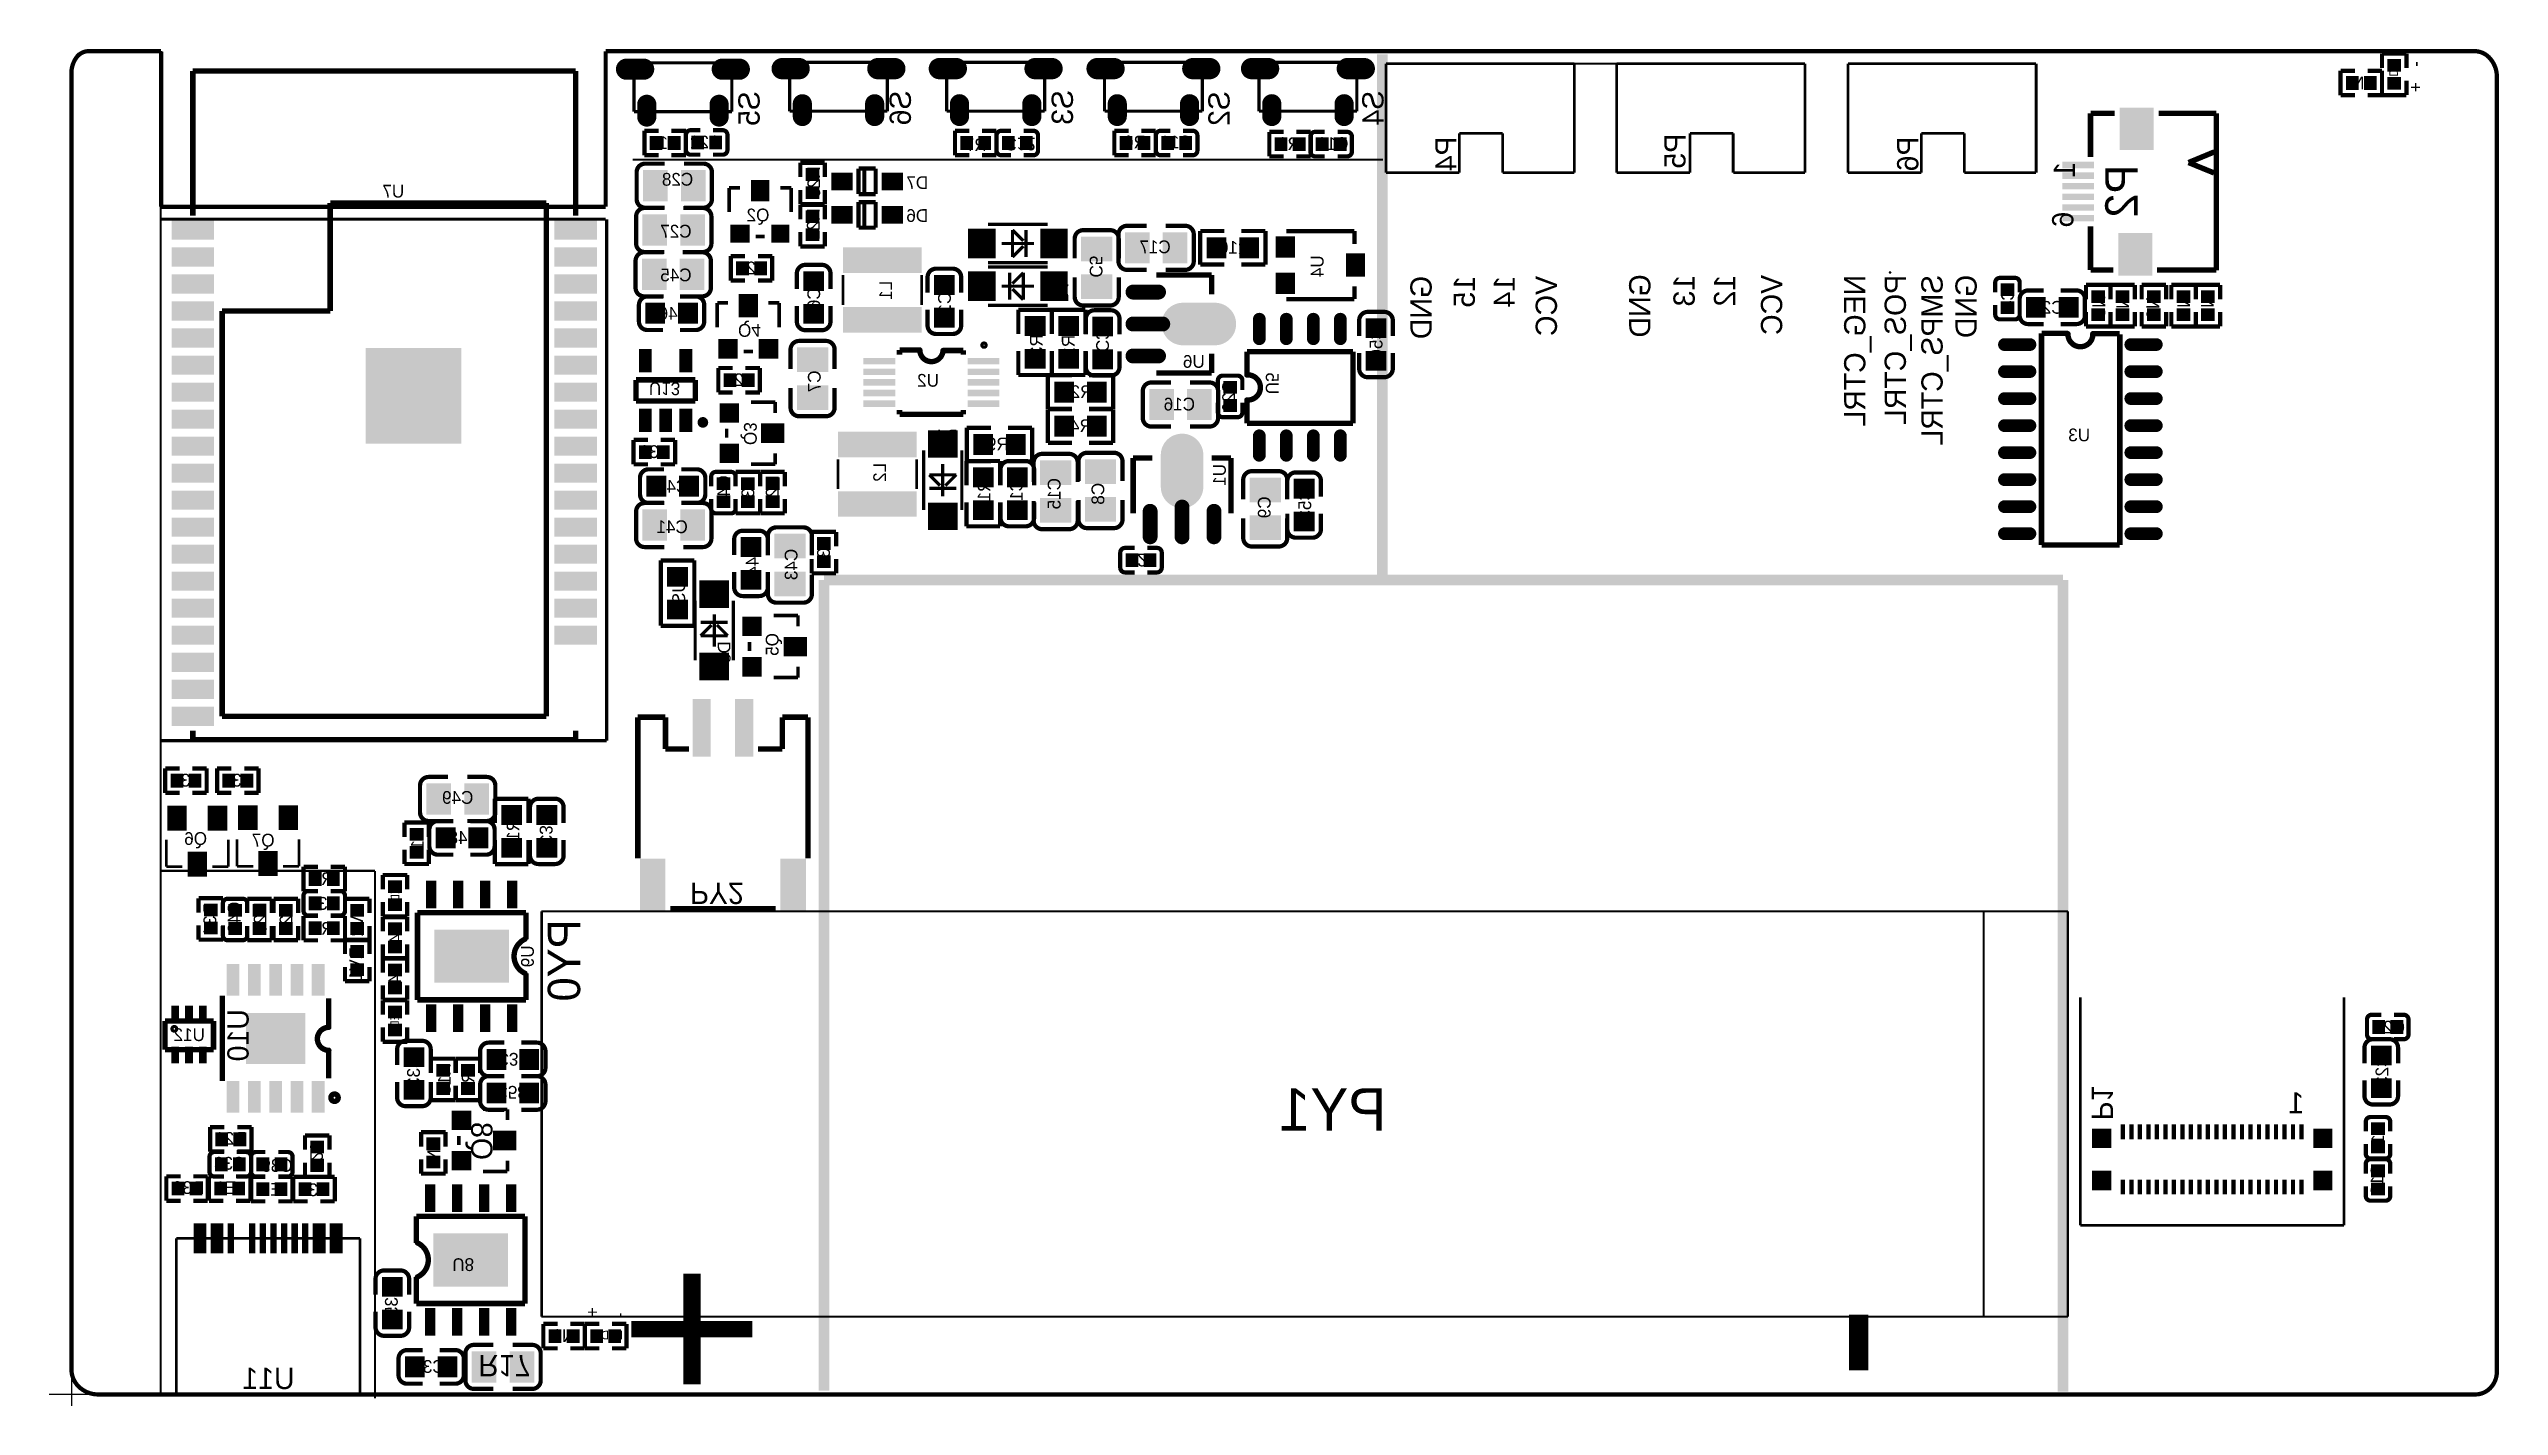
# Model space of a CAD drawing. Extents: x 1752 to 2872, y 74 to 1038.
# Drawn here: x 2699.5 to 2814.7, y 304.1 to 367.9 of the extents above; entities that cross this region are included whole.
import ezdxf

# ---------------------------------------------------------------- set-up
doc = ezdxf.new("R2010")
doc.units = 0
doc.header["$MEASUREMENT"] = 0
doc.layers.get('0').update_dxf_attribs({"linetype": 'CONTINUOUS'})
for name, color, linetype in [('BOTTOMOVERLAY', 54, 'CONTINUOUS'), ('BOTTOMPASTE', 16, 'CONTINUOUS'), ('KeepOutLayer', 6, 'CONTINUOUS')]:
    doc.layers.add(name, color=color, linetype=linetype)

msp = doc.modelspace()

# ---------------------------------------------------------------- texts
at = {"layer": 'BOTTOMOVERLAY', "text_generation_flag": 2}
for s, height, rotation, p in [('N4', 0.6, 180, (2807.789, 366.628)), ('LED7', 0.4, 270, (2809.541, 365.968)), ('S5', 1, 90, (2732.91, 365.943)), ('S6', 1, 90, (2740.022, 365.972)), ('S3', 1, 90, (2747.642, 365.998)), ('S2', 1, 90, (2755.008, 365.943)), ('S4', 1, 90, (2762.247, 365.968)), ('C12', 0.6, 180, (2744.416, 363.758)), ('P4', 1, 90, (2765.676, 363.809)), ('P5', 1, 90, (2776.445, 363.936)), ('P6', 1, 90, (2787.393, 363.809)), ('R25', 0.6, 90, (2735.754, 362.412)), ('1', 1, 90, (2794.759, 362.615)), ('P2', 1.524, 90, (2797.705, 362.488)), ('R22', 0.6, 90, (2735.729, 360.431)), ('6', 1, 90, (2794.682, 360.278)), ('C5', 0.6, 270, (2748.429, 357.18)), ('U4', 0.6, 90, (2759.427, 358.221)), ('GND', 1, 90, (2764.507, 357.256)), ('15', 1, 90, (2766.539, 357.256)), ('14', 1, 90, (2768.419, 357.256)), ('VCC', 1, 90, (2770.4, 357.256)), ('GND', 1, 90, (2774.794, 357.332)), ('13', 1, 90, (2776.877, 357.307)), ('12', 1, 90, (2778.782, 357.307)), ('VCC', 1, 90, (2780.992, 357.307)), ('NEG_CTRL', 1, 90, (2784.903, 357.307)), ('POS_CTRL', 1, 90, (2786.808, 357.307)), ('SMPS_CTRL', 1, 90, (2788.536, 357.307)), ('GND', 1, 90, (2790.136, 357.307)), ('C6', 0.6, 90, (2735.754, 356.722)), ('L1', 0.6, 90, (2739.133, 357.027)), ('C1', 0.6, 90, (2741.901, 356.519)), ('D1', 0.6, 270, (2746.829, 356.011)), ('C4', 0.6, 90, (2791.888, 356.672)), ('N8', 0.6, 90, (2796.181, 356.341)), ('N5', 0.6, 90, (2797.299, 356.291)), ('N6', 0.6, 90, (2798.721, 356.284)), ('N7', 0.6, 90, (2800.169, 356.341)), ('N9', 0.6, 90, (2801.286, 356.341)), ('Q4', 0.6, 180, (2731.894, 354.995)), ('R3', 0.6, 90, (2746.219, 354.513)), ('R1', 0.6, 90, (2747.718, 354.487)), ('C3', 0.6, 270, (2748.734, 353.674)), ('C56', 0.6, 90, (2762.196, 354.843)), ('C7', 0.6, 90, (2735.78, 352.811)), ('U5', 0.6, 270, (2756.711, 351.692)), ('U13', 0.6, 180, (2727.703, 352.252)), ('C26', 0.6, 90, (2755.262, 352.354)), ('Q3', 0.6, 270, (2732.173, 349.306)), ('L2', 0.6, 90, (2738.853, 348.467)), ('U1', 0.6, 90, (2754.83, 348.417)), ('C47', 0.6, 90, (2731.513, 347.883)), ('R32', 0.6, 90, (2732.656, 347.858)), ('R29', 0.6, 90, (2733.799, 347.883)), ('R11', 0.6, 90, (2743.755, 347.68)), ('C14', 0.6, 90, (2745.279, 347.705)), ('C15', 0.6, 90, (2747.057, 347.756)), ('C8', 0.6, 90, (2749.115, 347.528)), ('C9', 0.6, 90, (2756.938, 346.893)), ('C53', 0.6, 90, (2758.843, 347.274)), ('C44', 0.6, 90, (2732.859, 344.632)), ('R35', 0.6, 90, (2736.212, 345.038)), ('FUSE', 0.6, 90, (2729.404, 343.438)), ('C43', 0.6, 90, (2734.688, 344.429)), ('C25', 0.6, 180, (2750.08, 344.2)), ('D8', 0.6, 90, (2731.538, 340.085)), ('Q5', 0.6, 90, (2733.799, 340.466)), ('C30', 0.6, 270, (2722.572, 330.408)), ('R19', 0.6, 90, (2717.111, 331.322)), ('R15', 0.6, 90, (2721.607, 331.729)), ('LED2', 0.4, 90, (2715.968, 328.859)), ('PY2', 1, 180, (2729.633, 328.732)), ('R34', 0.6, 90, (2707.357, 327.766)), ('C40', 0.6, 90, (2708.5, 327.843)), ('R26', 0.6, 90, (2709.719, 327.817)), ('R27', 0.6, 90, (2710.939, 327.792)), ('RV2', 0.6, 90, (2714.266, 327.766)), ('R42', 0.6, 90, (2716.095, 326.903)), ('PY0', 1.524, 90, (2724.471, 327.004)), ('RV1', 0.6, 90, (2714.215, 325.709)), ('R40', 0.6, 90, (2716.044, 324.998)), ('U9', 0.6, 90, (2722.292, 325.785)), ('U10', 1, 90, (2708.881, 322.788)), ('LED1', 0.4, 90, (2715.942, 322.915)), ('C33', 0.6, 90, (2716.933, 320.604)), ('C32', 0.6, 180, (2720.54, 320.731)), ('C23', 0.6, 90, (2809.491, 320.654)), ('R18', 0.6, 90, (2718.381, 320.248)), ('Rt', 0.6, 90, (2719.498, 319.892)), ('C58', 0.6, 180, (2720.489, 319.181)), ('P1', 1, 270, (2795.546, 317.556)), ('Q8', 1, 270, (2719.346, 315.701)), ('C18', 0.6, 90, (2809.287, 317.479)), ('R23', 0.6, 270, (2711.777, 315.066)), ('N1', 0.6, 270, (2717.289, 315.625)), ('C19', 0.6, 90, (2809.262, 315.524)), ('U8', 0.6, 180, (2718.457, 311.079)), ('+', 8, 90, (2733.595, 310.875)), ('C35', 0.6, 90, (2715.892, 309.834)), ('-', 8, 270, (2781.5, 305.338)), ('R17', 1, 180, (2719.676, 306.532))]:
    msp.add_text(s, height=height, rotation=rotation, dxfattribs=at).set_placement(p)
at = {"layer": 'BOTTOMOVERLAY'}
for s, p in [('-', (2811.065, 367.086)), ('+', (2811.065, 365.892)), ('+', (2725.34, 308.31)), ('-', (2726.61, 308.259))]:
    msp.add_text(s, height=0.6, rotation=90, dxfattribs=at).set_placement(p)
at = {"layer": 'BOTTOMOVERLAY', "text_generation_flag": 2}
for s, height, p in [('R12', 0.6, (2729.176, 363.225)), ('C22', 0.6, (2731.106, 363.25)), ('R7', 0.6, (2743.578, 363.123)), ('R6', 0.6, (2751.071, 363.25)), ('C11', 0.6, (2753.23, 363.25)), ('R8', 0.6, (2758.31, 363.174)), ('C13', 0.6, (2760.596, 363.174)), ('C28', 0.6, (2729.786, 361.498)), ('D7', 0.6, (2740.834, 361.345)), ('U7', 0.6, (2716.196, 360.939)), ('C27', 0.6, (2729.709, 359.059)), ('Q2', 0.6, (2733.367, 359.821)), ('D6', 0.6, (2740.834, 359.796)), ('D2', 0.6, (2747.438, 358.094)), ('C17', 0.6, (2752.239, 358.323)), ('R10', 0.6, (2755.973, 358.297)), ('C45', 0.6, (2729.709, 357.002)), ('R24', 0.6, (2733.316, 357.332)), ('C2', 0.6, (2794.225, 355.478)), ('C46', 0.6, (2729.633, 355.198)), ('R28', 0.6, (2732.732, 352.074)), ('U2', 0.6, (2741.342, 352.049)), ('U6', 0.6, (2753.839, 352.938)), ('R2', 0.6, (2748.556, 351.515)), ('C16', 0.6, (2753.382, 350.931)), ('R4', 0.6, (2748.531, 349.915)), ('R30', 0.6, (2728.744, 348.696)), ('D4', 0.6, (2742.231, 349.433)), ('R9', 0.6, (2744.619, 349.052)), ('U3', 0.6, (2795.47, 349.483)), ('C42', 0.6, (2729.557, 347.07)), ('C41', 0.6, (2729.531, 345.165)), ('R33', 0.6, (2706.715, 333.253)), ('R31', 0.6, (2709.135, 333.253)), ('C49', 0.6, (2719.448, 332.44)), ('Q6', 0.6, (2706.925, 330.51)), ('Q7', 0.6, (2710.1, 330.433)), ('C48', 0.6, (2719.752, 330.56)), ('RV', 0.6, (2712.869, 328.63)), ('C34', 0.6, (2713.174, 327.462)), ('RY', 0.6, (2712.869, 326.293)), ('U12', 0.6, (2706.824, 321.289)), ('C24', 0.6, (2810.278, 321.645)), ('PY1', 2, (2762.374, 317.073)), ('1', 1, (2805.528, 317.886)), ('R21', 0.6, (2708.78, 316.413)), ('C38', 0.6, (2708.729, 315.244)), ('C39', 0.6, (2710.948, 315.143)), ('R36', 0.6, (2706.798, 314.101)), ('E1', 0.6, (2708.322, 314.101)), ('E2', 0.6, (2710.431, 314.025)), ('R37', 0.6, (2712.717, 314)), ('N2', 0.6, (2724.197, 307.142)), ('LED6', 0.4, (2726.483, 307.269)), ('U11', 1, (2711.04, 304.932)), ('C31', 0.6, (2718.101, 305.694))]:
    msp.add_text(s, height=height, dxfattribs=at).set_placement(p)

# ---------------------------------------------------------------- linework, layer by layer
for p, q in [((2700.55, 305.856), (2700.55, 304.135)), ((2701.85, 304.678), (2699.495, 304.678))]:
    msp.add_line(p, q)
at = {"layer": 'BOTTOMOVERLAY'}
for points, const_width in [([(2704.741, 304.729), (2704.741, 367.822)], 0.1), ([(2762.196, 342.956), (2762.196, 367.67)], 0.5), ([(2810.345, 367.705), (2809.195, 367.705)], 0.2), ([(2809.195, 367.03), (2809.195, 367.705)], 0.2), ([(2810.345, 367.03), (2810.345, 367.705)], 0.2), ([(2724.257, 366.885), (2706.257, 366.885)], 0.254), ([(2706.257, 360.096), (2706.257, 366.885)], 0.254), ([(2724.257, 360.096), (2724.257, 366.885)], 0.254), ([(2727.003, 364.974), (2727.003, 367.274)], 0.152), ([(2727.003, 367.274), (2731.603, 367.274)], 0.152), ([(2731.603, 364.974), (2731.603, 367.274)], 0.152), ([(2734.318, 364.999), (2734.318, 367.299)], 0.152), ([(2734.318, 367.299), (2738.918, 367.299)], 0.152), ([(2738.918, 364.999), (2738.918, 367.299)], 0.152), ([(2741.709, 365), (2741.709, 367.3)], 0.152), ([(2741.709, 367.3), (2746.309, 367.3)], 0.152), ([(2746.309, 365), (2746.309, 367.3)], 0.152), ([(2749.126, 365), (2749.126, 367.3)], 0.152), ([(2749.126, 367.3), (2753.726, 367.3)], 0.152), ([(2753.726, 365), (2753.726, 367.3)], 0.152), ([(2756.391, 367.3), (2760.991, 367.3)], 0.152), ([(2756.391, 365), (2756.391, 367.3)], 0.152), ([(2760.991, 365), (2760.991, 367.3)], 0.152), ([(2771.216, 367.236), (2762.366, 367.236)], 0.127), ([(2762.366, 362.111), (2762.366, 367.236)], 0.127), ([(2771.216, 362.111), (2771.216, 367.236)], 0.127), ([(2773.211, 367.236), (2771.216, 367.236)], 0.1), ([(2782.061, 367.236), (2773.211, 367.236)], 0.127), ([(2773.211, 362.111), (2773.211, 367.236)], 0.127), ([(2782.061, 362.111), (2782.061, 367.236)], 0.127), ([(2792.933, 367.236), (2784.083, 367.236)], 0.127), ([(2784.083, 362.111), (2784.083, 367.236)], 0.127), ([(2792.933, 362.111), (2792.933, 367.236)], 0.127), ([(2807.246, 365.749), (2807.246, 366.899)], 0.2), ([(2807.921, 366.899), (2807.246, 366.899)], 0.2), ([(2809.196, 366.899), (2808.521, 366.899)], 0.2), ([(2809.195, 365.755), (2809.195, 366.43)], 0.2), ([(2809.196, 365.749), (2809.196, 366.899)], 0.2), ([(2810.345, 365.755), (2810.345, 366.43)], 0.2), ([(2807.921, 365.749), (2807.246, 365.749)], 0.2), ([(2809.196, 365.749), (2808.521, 365.749)], 0.2), ([(2810.345, 365.755), (2809.195, 365.755)], 0.2), ([(2727.003, 364.974), (2731.603, 364.974)], 0.152), ([(2727.49, 362.929), (2727.49, 364.079)], 0.2), ([(2728.165, 364.079), (2727.49, 364.079)], 0.2), ([(2729.44, 364.079), (2728.765, 364.079)], 0.2), ([(2729.44, 362.929), (2729.44, 364.079)], 0.2), ([(2730.12, 364.105), (2729.67, 364.105)], 0.2), ([(2731.17, 364.105), (2730.72, 364.105)], 0.2), ([(2734.318, 364.999), (2738.918, 364.999)], 0.152), ([(2741.709, 365), (2746.309, 365)], 0.152), ([(2742.095, 362.929), (2742.095, 364.079)], 0.2), ([(2742.77, 364.079), (2742.095, 364.079)], 0.2), ([(2744.045, 364.079), (2743.37, 364.079)], 0.2), ([(2744.045, 362.929), (2744.045, 364.079)], 0.2), ([(2744.725, 364.079), (2744.275, 364.079)], 0.2), ([(2745.775, 364.079), (2745.325, 364.079)], 0.2), ([(2749.126, 365), (2753.726, 365)], 0.152), ([(2749.588, 362.929), (2749.588, 364.079)], 0.2), ([(2750.263, 364.079), (2749.588, 364.079)], 0.2), ([(2751.538, 364.079), (2750.863, 364.079)], 0.2), ([(2751.538, 362.929), (2751.538, 364.079)], 0.2), ([(2752.218, 364.079), (2751.768, 364.079)], 0.2), ([(2753.268, 364.079), (2752.818, 364.079)], 0.2), ([(2756.391, 365), (2760.991, 365)], 0.152), ([(2756.877, 362.878), (2756.877, 364.028)], 0.2), ([(2757.552, 364.028), (2756.877, 364.028)], 0.2), ([(2758.827, 364.028), (2758.152, 364.028)], 0.2), ([(2758.827, 362.878), (2758.827, 364.028)], 0.2), ([(2759.483, 364.028), (2759.033, 364.028)], 0.2), ([(2760.533, 364.028), (2760.083, 364.028)], 0.2), ([(2795.488, 362.85), (2795.488, 364.897)], 0.254), ([(2796.626, 364.897), (2795.488, 364.897)], 0.254), ([(2801.409, 364.897), (2798.689, 364.897)], 0.254), ([(2801.409, 357.518), (2801.409, 364.897)], 0.254), ([(2728.165, 362.929), (2727.49, 362.929)], 0.2), ([(2729.44, 362.929), (2728.765, 362.929)], 0.2), ([(2729.445, 363.175), (2729.445, 363.885)], 0.2), ([(2730.12, 362.955), (2729.67, 362.955)], 0.2), ([(2731.17, 362.955), (2730.72, 362.955)], 0.2), ([(2731.395, 363.175), (2731.395, 363.885)], 0.2), ([(2742.77, 362.929), (2742.095, 362.929)], 0.2), ([(2744.045, 362.929), (2743.37, 362.929)], 0.2), ([(2744.05, 363.149), (2744.05, 363.859)], 0.2), ([(2744.725, 362.929), (2744.275, 362.929)], 0.2), ([(2745.775, 362.929), (2745.325, 362.929)], 0.2), ([(2746, 363.149), (2746, 363.859)], 0.2), ([(2750.263, 362.929), (2749.588, 362.929)], 0.2), ([(2751.538, 362.929), (2750.863, 362.929)], 0.2), ([(2751.543, 363.149), (2751.543, 363.859)], 0.2), ([(2752.218, 362.929), (2751.768, 362.929)], 0.2), ([(2753.268, 362.929), (2752.818, 362.929)], 0.2), ([(2753.493, 363.149), (2753.493, 363.859)], 0.2), ([(2757.552, 362.878), (2756.877, 362.878)], 0.2), ([(2758.827, 362.878), (2758.152, 362.878)], 0.2), ([(2758.808, 363.098), (2758.808, 363.808)], 0.2), ([(2759.483, 362.878), (2759.033, 362.878)], 0.2), ([(2760.533, 362.878), (2760.083, 362.878)], 0.2), ([(2760.758, 363.098), (2760.758, 363.808)], 0.2), ([(2765.816, 362.111), (2765.816, 363.961)], 0.127), ([(2767.841, 363.961), (2765.816, 363.961)], 0.127), ([(2767.841, 362.111), (2767.841, 363.961)], 0.127), ([(2776.661, 362.111), (2776.661, 363.961)], 0.127), ([(2778.686, 363.961), (2776.661, 363.961)], 0.127), ([(2778.686, 362.111), (2778.686, 363.961)], 0.127), ([(2787.533, 362.111), (2787.533, 363.961)], 0.127), ([(2789.558, 363.961), (2787.533, 363.961)], 0.127), ([(2789.558, 362.111), (2789.558, 363.961)], 0.127), ([(2800.098, 362.585), (2801.308, 363.085)], 0.254), ([(2762.221, 362.717), (2726.941, 362.717)], 0.1), ([(2727.126, 360.863), (2727.126, 362.133)], 0.2), ([(2728.446, 362.533), (2727.526, 362.533)], 0.2), ([(2730.266, 362.533), (2729.346, 362.533)], 0.2), ([(2730.666, 360.863), (2730.666, 362.133)], 0.2), ([(2735.974, 362.574), (2734.824, 362.574)], 0.2), ([(2734.824, 361.899), (2734.824, 362.574)], 0.2), ([(2735.974, 361.899), (2735.974, 362.574)], 0.2), ([(2737.564, 362.301), (2738.364, 362.301)], 0.2), ([(2737.564, 361.101), (2737.564, 362.301)], 0.2), ([(2737.834, 361.101), (2737.834, 362.301)], 0.2), ([(2738.364, 361.101), (2738.364, 362.301)], 0.2), ([(2765.816, 362.111), (2762.366, 362.111)], 0.127), ([(2771.216, 362.111), (2767.841, 362.111)], 0.127), ([(2776.661, 362.111), (2773.211, 362.111)], 0.127), ([(2782.061, 362.111), (2778.686, 362.111)], 0.127), ([(2787.533, 362.111), (2784.083, 362.111)], 0.127), ([(2792.933, 362.111), (2789.558, 362.111)], 0.127), ([(2801.299, 362.095), (2800.098, 362.585)], 0.254), ([(2722.877, 360.685), (2712.717, 360.685)], 0.254), ([(2712.717, 355.605), (2712.717, 360.685)], 0.254), ([(2722.877, 336.555), (2722.877, 360.685)], 0.254), ([(2731.472, 360.253), (2731.472, 361.396)], 0.17), ([(2731.98, 361.396), (2731.472, 361.396)], 0.17), ([(2734.393, 361.396), (2733.885, 361.396)], 0.17), ([(2734.393, 360.253), (2734.393, 361.396)], 0.17), ([(2734.824, 360.624), (2734.824, 361.299)], 0.2), ([(2735.974, 360.624), (2734.824, 360.624)], 0.2), ([(2735.974, 360.593), (2734.824, 360.593)], 0.2), ([(2734.824, 359.918), (2734.824, 360.593)], 0.2), ([(2735.974, 360.624), (2735.974, 361.299)], 0.2), ([(2735.974, 359.918), (2735.974, 360.593)], 0.2), ([(2738.364, 361.101), (2737.564, 361.101)], 0.2), ([(2737.564, 359.526), (2737.564, 360.726)], 0.2), ([(2737.564, 360.726), (2738.364, 360.726)], 0.2), ([(2737.834, 359.526), (2737.834, 360.726)], 0.2), ([(2738.364, 359.526), (2738.364, 360.726)], 0.2), ([(2725.671, 359.923), (2704.792, 359.923)], 0.15), ([(2725.721, 342.016), (2725.721, 359.923)], 0.15), ([(2727.101, 358.78), (2727.101, 360.05)], 0.2), ([(2728.421, 360.45), (2727.501, 360.45)], 0.2), ([(2728.446, 360.463), (2727.526, 360.463)], 0.2), ([(2730.241, 360.45), (2729.321, 360.45)], 0.2), ([(2730.266, 360.463), (2729.346, 360.463)], 0.2), ([(2730.641, 358.78), (2730.641, 360.05)], 0.2), ([(2738.364, 359.526), (2737.564, 359.526)], 0.2), ([(2746.451, 359.68), (2743.651, 359.68)], 0.15), ([(2745.305, 358.907), (2744.797, 359.415)], 0.15), ([(2744.797, 359.034), (2744.797, 359.415)], 0.15), ([(2745.432, 358.145), (2745.432, 359.415)], 0.15), ([(2749.394, 359.407), (2748.124, 359.407)], 0.2), ([(2751.103, 359.612), (2750.183, 359.612)], 0.2), ([(2752.923, 359.612), (2752.003, 359.612)], 0.2), ([(2753.625, 357.787), (2753.625, 359.367)], 0.2), ([(2754.76, 359.367), (2753.625, 359.367)], 0.2), ([(2756.695, 359.367), (2755.56, 359.367)], 0.2), ([(2756.695, 357.787), (2756.695, 359.367)], 0.2), ([(2760.875, 359.364), (2757.675, 359.364)], 0.203), ([(2760.875, 358.764), (2760.875, 359.364)], 0.203), ([(2795.488, 357.539), (2795.488, 359.586)], 0.254), ([(2728.396, 358.367), (2727.476, 358.367)], 0.2), ([(2728.421, 358.38), (2727.501, 358.38)], 0.2), ([(2730.216, 358.367), (2729.296, 358.367)], 0.2), ([(2730.241, 358.38), (2729.321, 358.38)], 0.2), ([(2731.554, 357.036), (2731.554, 358.186)], 0.2), ([(2732.229, 358.186), (2731.554, 358.186)], 0.2), ([(2733.148, 359.11), (2732.717, 359.11)], 0.17), ([(2733.504, 358.186), (2732.829, 358.186)], 0.2), ([(2733.504, 357.036), (2733.504, 358.186)], 0.2), ([(2734.824, 358.643), (2734.824, 359.318)], 0.2), ([(2735.974, 358.643), (2734.824, 358.643)], 0.2), ([(2735.974, 358.643), (2735.974, 359.318)], 0.2), ([(2745.813, 358.78), (2744.289, 358.78)], 0.15), ([(2744.797, 358.145), (2744.797, 359.034)], 0.15), ([(2744.797, 358.145), (2745.305, 358.653)], 0.15), ([(2747.724, 358.087), (2747.724, 359.007)], 0.2), ([(2749.783, 357.942), (2749.783, 359.212)], 0.2), ([(2749.794, 358.087), (2749.794, 359.007)], 0.2), ([(2753.323, 357.942), (2753.323, 359.212)], 0.2), ([(2727.076, 356.697), (2727.076, 357.967)], 0.2), ([(2730.616, 356.697), (2730.616, 357.967)], 0.2), ([(2732.229, 357.036), (2731.554, 357.036)], 0.2), ([(2733.504, 357.036), (2732.829, 357.036)], 0.2), ([(2734.66, 356.64), (2734.66, 357.375)], 0.2), ([(2735.84, 357.775), (2735.06, 357.775)], 0.2), ([(2736.24, 356.64), (2736.24, 357.375)], 0.2), ([(2736.825, 355.895), (2736.825, 357.295)], 0.127), ([(2740.525, 355.895), (2740.525, 357.295)], 0.127), ([(2740.806, 356.462), (2740.806, 357.197)], 0.2), ([(2741.986, 357.597), (2741.206, 357.597)], 0.2), ([(2742.386, 356.462), (2742.386, 357.197)], 0.2), ([(2746.451, 357.88), (2743.651, 357.88)], 0.15), ([(2746.451, 357.673), (2743.651, 357.673)], 0.15), ([(2744.67, 356.138), (2744.67, 357.408)], 0.15), ([(2744.797, 356.9), (2745.305, 357.408)], 0.15), ([(2745.305, 356.519), (2745.305, 357.408)], 0.15), ([(2747.724, 356.267), (2747.724, 357.187)], 0.2), ([(2749.794, 356.267), (2749.794, 357.187)], 0.2), ([(2751.103, 357.542), (2750.183, 357.542)], 0.2), ([(2754.166, 357.295), (2751.565, 357.295)], 0.254), ([(2752.923, 357.542), (2752.003, 357.542)], 0.2), ([(2754.76, 357.787), (2753.625, 357.787)], 0.2), ([(2754.166, 356.395), (2754.166, 357.295)], 0.254), ([(2756.695, 357.787), (2755.56, 357.787)], 0.2), ([(2786.097, 357.38), (2786.021, 357.457)], 0.1), ([(2791.939, 357.164), (2791.229, 357.164)], 0.2), ([(2796.558, 357.539), (2795.488, 357.539)], 0.254), ([(2801.409, 357.539), (2798.62, 357.539)], 0.254), ([(2727.234, 355.113), (2727.234, 355.893)], 0.2), ([(2728.396, 356.297), (2727.476, 356.297)], 0.2), ([(2728.369, 356.293), (2727.634, 356.293)], 0.2), ([(2729.904, 356.293), (2729.169, 356.293)], 0.2), ([(2730.216, 356.297), (2729.296, 356.297)], 0.2), ([(2730.304, 355.113), (2730.304, 355.893)], 0.2), ([(2731.421, 355.986), (2730.913, 355.986)], 0.17), ([(2730.913, 354.843), (2730.913, 355.986)], 0.17), ([(2733.834, 355.986), (2733.326, 355.986)], 0.17), ([(2733.834, 354.843), (2733.834, 355.986)], 0.17), ([(2745.813, 356.773), (2744.289, 356.773)], 0.15), ([(2745.305, 356.138), (2744.797, 356.646)], 0.15), ([(2745.305, 356.138), (2745.305, 356.519)], 0.15), ([(2760.875, 356.164), (2757.675, 356.164)], 0.203), ([(2760.875, 356.164), (2760.875, 356.764)], 0.203), ([(2791.009, 356.489), (2791.009, 356.939)], 0.2), ([(2791.009, 355.439), (2791.009, 355.889)], 0.2), ([(2792.157, 355.393), (2792.157, 356.173)], 0.2), ([(2792.159, 356.489), (2792.159, 356.939)], 0.2), ([(2792.159, 355.439), (2792.159, 355.889)], 0.2), ([(2793.292, 356.573), (2792.557, 356.573)], 0.2), ([(2794.827, 356.573), (2794.092, 356.573)], 0.2), ([(2795.227, 355.393), (2795.227, 356.173)], 0.2), ([(2796.426, 356.834), (2795.276, 356.834)], 0.2), ([(2795.276, 356.159), (2795.276, 356.834)], 0.2), ([(2796.419, 356.159), (2796.419, 356.834)], 0.2), ([(2797.569, 356.834), (2796.419, 356.834)], 0.2), ([(2796.426, 356.159), (2796.426, 356.834)], 0.2), ([(2797.569, 356.159), (2797.569, 356.834)], 0.2), ([(2797.892, 356.159), (2797.892, 356.834)], 0.2), ([(2799.042, 356.834), (2797.892, 356.834)], 0.2), ([(2799.042, 356.159), (2799.042, 356.834)], 0.2), ([(2799.289, 356.159), (2799.289, 356.834)], 0.2), ([(2800.439, 356.834), (2799.289, 356.834)], 0.2), ([(2800.432, 356.159), (2800.432, 356.834)], 0.2), ([(2801.582, 356.834), (2800.432, 356.834)], 0.2), ([(2800.439, 356.159), (2800.439, 356.834)], 0.2), ([(2801.582, 356.159), (2801.582, 356.834)], 0.2), ([(2712.717, 355.605), (2707.637, 355.605)], 0.254), ([(2707.637, 336.555), (2707.637, 355.605)], 0.254), ([(2734.66, 355.105), (2734.66, 355.84)], 0.2), ([(2736.24, 355.105), (2736.24, 355.84)], 0.2), ([(2740.806, 354.927), (2740.806, 355.662)], 0.2), ([(2742.386, 354.927), (2742.386, 355.662)], 0.2), ([(2746.451, 355.873), (2743.651, 355.873)], 0.15), ([(2745.074, 354.532), (2745.074, 355.667)], 0.2), ([(2746.654, 355.667), (2745.074, 355.667)], 0.2), ([(2748.228, 355.667), (2746.648, 355.667)], 0.2), ([(2746.648, 354.532), (2746.648, 355.667)], 0.2), ([(2746.654, 354.532), (2746.654, 355.667)], 0.2), ([(2749.394, 355.867), (2748.124, 355.867)], 0.2), ([(2748.228, 354.532), (2748.228, 355.667)], 0.2), ([(2748.249, 354.506), (2748.249, 355.241)], 0.2), ([(2749.429, 355.641), (2748.649, 355.641)], 0.2), ([(2749.829, 354.506), (2749.829, 355.241)], 0.2), ([(2761.101, 354.43), (2761.101, 355.165)], 0.2), ([(2762.281, 355.565), (2761.501, 355.565)], 0.2), ([(2762.681, 354.43), (2762.681, 355.165)], 0.2), ([(2791.939, 355.214), (2791.229, 355.214)], 0.2), ([(2793.292, 354.993), (2792.557, 354.993)], 0.2), ([(2794.827, 354.993), (2794.092, 354.993)], 0.2), ([(2795.276, 354.884), (2795.276, 355.559)], 0.2), ([(2796.426, 354.884), (2795.276, 354.884)], 0.2), ([(2796.419, 354.884), (2796.419, 355.559)], 0.2), ([(2797.569, 354.884), (2796.419, 354.884)], 0.2), ([(2796.426, 354.884), (2796.426, 355.559)], 0.2), ([(2797.569, 354.884), (2797.569, 355.559)], 0.2), ([(2797.892, 354.884), (2797.892, 355.559)], 0.2), ([(2799.042, 354.884), (2797.892, 354.884)], 0.2), ([(2799.042, 354.884), (2799.042, 355.559)], 0.2), ([(2799.289, 354.884), (2799.289, 355.559)], 0.2), ([(2800.439, 354.884), (2799.289, 354.884)], 0.2), ([(2800.432, 354.884), (2800.432, 355.559)], 0.2), ([(2801.582, 354.884), (2800.432, 354.884)], 0.2), ([(2800.439, 354.884), (2800.439, 355.559)], 0.2), ([(2801.582, 354.884), (2801.582, 355.559)], 0.2), ([(2728.369, 354.713), (2727.634, 354.713)], 0.2), ([(2729.904, 354.713), (2729.169, 354.713)], 0.2), ([(2732.59, 353.7), (2732.158, 353.7)], 0.17), ([(2734.364, 352.88), (2734.364, 353.8)], 0.2), ([(2736.034, 354.2), (2734.764, 354.2)], 0.2), ([(2735.84, 354.705), (2735.06, 354.705)], 0.2), ([(2736.434, 352.88), (2736.434, 353.8)], 0.2), ([(2739.487, 353.552), (2739.487, 353.776)], 0.254), ([(2740.441, 353.776), (2739.487, 353.776)], 0.254), ([(2741.986, 354.527), (2741.206, 354.527)], 0.2), ([(2742.487, 353.751), (2741.533, 353.751)], 0.254), ([(2742.487, 353.552), (2742.487, 353.751)], 0.254), ([(2745.074, 352.597), (2745.074, 353.732)], 0.2), ([(2746.648, 352.597), (2746.648, 353.732)], 0.2), ([(2746.654, 352.597), (2746.654, 353.732)], 0.2), ([(2748.228, 352.597), (2748.228, 353.732)], 0.2), ([(2748.249, 352.971), (2748.249, 353.706)], 0.2), ([(2749.829, 352.971), (2749.829, 353.706)], 0.2), ([(2754.166, 352.695), (2754.166, 353.595)], 0.254), ([(2760.81, 353.695), (2755.82, 353.695)], 0.254), ([(2755.82, 352.603), (2755.82, 353.695)], 0.254), ([(2760.81, 350.323), (2760.81, 353.695)], 0.254), ([(2761.101, 352.895), (2761.101, 353.63)], 0.2), ([(2762.681, 352.895), (2762.681, 353.63)], 0.2), ([(2793.184, 344.609), (2793.184, 354.561)], 0.254), ([(2794.428, 354.561), (2793.184, 354.561)], 0.254), ([(2796.867, 354.538), (2795.597, 354.538)], 0.254), ([(2796.867, 344.609), (2796.867, 354.513)], 0.254), ([(2730.969, 351.779), (2730.969, 352.929)], 0.2), ([(2731.644, 352.929), (2730.969, 352.929)], 0.2), ([(2732.919, 352.929), (2732.244, 352.929)], 0.2), ([(2732.919, 351.779), (2732.919, 352.929)], 0.2), ([(2746.654, 352.597), (2745.074, 352.597)], 0.2), ([(2746.462, 351.005), (2746.462, 352.585)], 0.2), ([(2747.597, 352.585), (2746.462, 352.585)], 0.2), ([(2748.228, 352.597), (2746.648, 352.597)], 0.2), ([(2749.532, 352.585), (2748.397, 352.585)], 0.2), ([(2749.429, 352.571), (2748.649, 352.571)], 0.2), ([(2749.532, 351.005), (2749.532, 352.585)], 0.2), ([(2754.166, 352.695), (2751.565, 352.695)], 0.254), ([(2755.388, 352.567), (2754.678, 352.567)], 0.2), ([(2762.281, 352.495), (2761.501, 352.495)], 0.2), ([(2727.09, 351.371), (2727.09, 352.371)], 0.254), ([(2729.89, 352.371), (2727.09, 352.371)], 0.254), ([(2729.89, 351.371), (2727.09, 351.371)], 0.254), ([(2729.89, 351.371), (2729.89, 352.371)], 0.254), ([(2731.644, 351.779), (2730.969, 351.779)], 0.2), ([(2732.919, 351.779), (2732.244, 351.779)], 0.2), ([(2733.646, 351.327), (2732.503, 351.327)], 0.17), ([(2733.646, 350.819), (2733.646, 351.327)], 0.17), ([(2734.364, 351.06), (2734.364, 351.98)], 0.2), ([(2736.434, 351.06), (2736.434, 351.98)], 0.2), ([(2750.926, 350.576), (2750.926, 351.846)], 0.2), ([(2752.246, 352.246), (2751.326, 352.246)], 0.2), ([(2754.066, 352.246), (2753.146, 352.246)], 0.2), ([(2754.458, 351.892), (2754.458, 352.342)], 0.2), ([(2754.458, 350.842), (2754.458, 351.292)], 0.2), ([(2754.466, 350.576), (2754.466, 351.846)], 0.2), ([(2755.608, 351.892), (2755.608, 352.342)], 0.2), ([(2755.608, 350.842), (2755.608, 351.292)], 0.2), ([(2755.82, 350.323), (2755.82, 351.423)], 0.254), ([(2736.034, 350.66), (2734.764, 350.66)], 0.2), ([(2739.487, 350.752), (2739.487, 350.952)], 0.254), ([(2742.487, 350.752), (2739.487, 350.752)], 0.254), ([(2742.487, 350.752), (2742.487, 350.952)], 0.254), ([(2743.787, 350.121), (2742.652, 350.121)], 0.2), ([(2742.652, 348.541), (2742.652, 350.121)], 0.2), ([(2745.722, 350.121), (2744.587, 350.121)], 0.2), ([(2745.722, 348.541), (2745.722, 350.121)], 0.2), ([(2747.597, 351.005), (2746.462, 351.005)], 0.2), ([(2746.462, 349.405), (2746.462, 350.985)], 0.2), ([(2747.597, 350.985), (2746.462, 350.985)], 0.2), ([(2749.532, 351.005), (2748.397, 351.005)], 0.2), ([(2749.532, 350.985), (2748.397, 350.985)], 0.2), ([(2749.532, 349.405), (2749.532, 350.985)], 0.2), ([(2752.246, 350.176), (2751.326, 350.176)], 0.2), ([(2754.066, 350.176), (2753.146, 350.176)], 0.2), ([(2755.388, 350.617), (2754.678, 350.617)], 0.2), ([(2760.81, 350.323), (2755.82, 350.323)], 0.254), ([(2726.982, 348.4), (2726.982, 349.55)], 0.2), ([(2727.657, 349.55), (2726.982, 349.55)], 0.2), ([(2728.932, 349.55), (2728.257, 349.55)], 0.2), ([(2728.932, 348.4), (2728.932, 349.55)], 0.2), ([(2731.36, 349.651), (2731.36, 350.083)], 0.17), ([(2740.62, 346.255), (2740.62, 349.055)], 0.15), ([(2742.42, 346.255), (2742.42, 349.055)], 0.15), ([(2747.597, 349.405), (2746.462, 349.405)], 0.2), ([(2749.532, 349.405), (2748.397, 349.405)], 0.2), ([(2727.657, 348.4), (2726.982, 348.4)], 0.2), ([(2728.42, 348.165), (2727.685, 348.165)], 0.2), ([(2728.932, 348.4), (2728.257, 348.4)], 0.2), ([(2729.955, 348.165), (2729.22, 348.165)], 0.2), ([(2730.633, 347.37), (2730.633, 347.82)], 0.2), ([(2731.563, 348.045), (2730.853, 348.045)], 0.2), ([(2732.926, 348.045), (2731.776, 348.045)], 0.2), ([(2731.776, 347.37), (2731.776, 348.045)], 0.2), ([(2731.783, 347.37), (2731.783, 347.82)], 0.2), ([(2733.646, 348.406), (2732.503, 348.406)], 0.17), ([(2732.926, 347.37), (2732.926, 348.045)], 0.2), ([(2734.094, 348.045), (2732.944, 348.045)], 0.2), ([(2732.944, 347.37), (2732.944, 348.045)], 0.2), ([(2733.646, 348.406), (2733.646, 348.914)], 0.17), ([(2734.094, 347.37), (2734.094, 348.045)], 0.2), ([(2736.597, 347.234), (2736.597, 348.634)], 0.127), ([(2740.297, 347.234), (2740.297, 348.634)], 0.127), ([(2741.393, 347.401), (2740.885, 347.909)], 0.15), ([(2741.774, 347.909), (2740.885, 347.909)], 0.15), ([(2741.52, 346.893), (2741.52, 348.417)], 0.15), ([(2741.647, 347.401), (2742.155, 347.909)], 0.15), ([(2742.155, 347.909), (2741.774, 347.909)], 0.15), ([(2744.215, 348.555), (2742.635, 348.555)], 0.2), ([(2742.635, 347.42), (2742.635, 348.555)], 0.2), ([(2743.787, 348.541), (2742.652, 348.541)], 0.2), ([(2744.215, 347.42), (2744.215, 348.555)], 0.2), ([(2744.235, 347.42), (2744.235, 348.155)], 0.2), ([(2745.722, 348.541), (2744.587, 348.541)], 0.2), ([(2745.415, 348.555), (2744.635, 348.555)], 0.2), ([(2745.794, 347.571), (2745.794, 348.491)], 0.2), ([(2745.815, 347.42), (2745.815, 348.155)], 0.2), ([(2747.464, 348.891), (2746.194, 348.891)], 0.2), ([(2747.864, 347.571), (2747.864, 348.491)], 0.2), ([(2747.902, 347.622), (2747.902, 348.542)], 0.2), ([(2749.572, 348.942), (2748.302, 348.942)], 0.2), ([(2749.972, 347.622), (2749.972, 348.542)], 0.2), ([(2751.372, 348.692), (2750.472, 348.692)], 0.254), ([(2750.472, 346.092), (2750.472, 348.692)], 0.254), ([(2755.072, 348.692), (2754.172, 348.692)], 0.254), ([(2755.072, 346.092), (2755.072, 348.692)], 0.254), ([(2757.319, 348.078), (2756.049, 348.078)], 0.2), ([(2758.903, 348.021), (2758.123, 348.021)], 0.2), ([(2727.285, 346.985), (2727.285, 347.765)], 0.2), ([(2730.355, 346.985), (2730.355, 347.765)], 0.2), ([(2730.633, 346.32), (2730.633, 346.77)], 0.2), ([(2731.776, 346.095), (2731.776, 346.77)], 0.2), ([(2731.783, 346.32), (2731.783, 346.77)], 0.2), ([(2732.926, 346.095), (2732.926, 346.77)], 0.2), ([(2732.944, 346.095), (2732.944, 346.77)], 0.2), ([(2734.094, 346.095), (2734.094, 346.77)], 0.2), ([(2742.155, 347.274), (2740.885, 347.274)], 0.15), ([(2745.794, 345.751), (2745.794, 346.671)], 0.2), ([(2747.864, 345.751), (2747.864, 346.671)], 0.2), ([(2747.902, 345.802), (2747.902, 346.722)], 0.2), ([(2749.972, 345.802), (2749.972, 346.722)], 0.2), ([(2755.649, 346.758), (2755.649, 347.678)], 0.2), ([(2757.719, 346.758), (2757.719, 347.678)], 0.2), ([(2757.723, 346.886), (2757.723, 347.621)], 0.2), ([(2759.303, 346.886), (2759.303, 347.621)], 0.2), ([(2727.101, 344.911), (2727.101, 346.181)], 0.2), ([(2728.421, 346.581), (2727.501, 346.581)], 0.2), ([(2728.42, 346.585), (2727.685, 346.585)], 0.2), ([(2729.955, 346.585), (2729.22, 346.585)], 0.2), ([(2730.241, 346.581), (2729.321, 346.581)], 0.2), ([(2730.641, 344.911), (2730.641, 346.181)], 0.2), ([(2731.563, 346.095), (2730.853, 346.095)], 0.2), ([(2732.926, 346.095), (2731.776, 346.095)], 0.2), ([(2734.094, 346.095), (2732.944, 346.095)], 0.2), ([(2742.635, 345.485), (2742.635, 346.62)], 0.2), ([(2744.215, 345.485), (2744.215, 346.62)], 0.2), ([(2744.235, 345.885), (2744.235, 346.62)], 0.2), ([(2745.815, 345.885), (2745.815, 346.62)], 0.2), ([(2755.649, 344.938), (2755.649, 345.858)], 0.2), ([(2757.719, 344.938), (2757.719, 345.858)], 0.2), ([(2757.723, 345.351), (2757.723, 346.086)], 0.2), ([(2759.303, 345.351), (2759.303, 346.086)], 0.2), ([(2728.421, 344.511), (2727.501, 344.511)], 0.2), ([(2730.241, 344.511), (2729.321, 344.511)], 0.2), ([(2731.713, 344.143), (2731.713, 344.878)], 0.2), ([(2732.893, 345.278), (2732.113, 345.278)], 0.2), ([(2733.293, 344.143), (2733.293, 344.878)], 0.2), ([(2733.297, 344.117), (2733.297, 345.037)], 0.2), ([(2734.967, 345.437), (2733.697, 345.437)], 0.2), ([(2736.507, 345.226), (2735.357, 345.226)], 0.2), ([(2735.357, 344.551), (2735.357, 345.226)], 0.2), ([(2735.367, 344.117), (2735.367, 345.037)], 0.2), ([(2736.507, 344.551), (2736.507, 345.226)], 0.2), ([(2744.215, 345.485), (2742.635, 345.485)], 0.2), ([(2745.415, 345.485), (2744.635, 345.485)], 0.2), ([(2747.464, 345.351), (2746.194, 345.351)], 0.2), ([(2749.572, 345.402), (2748.302, 345.402)], 0.2), ([(2750.542, 344.47), (2750.092, 344.47)], 0.2), ([(2751.592, 344.47), (2751.142, 344.47)], 0.2), ([(2757.319, 344.538), (2756.049, 344.538)], 0.2), ([(2758.903, 344.951), (2758.123, 344.951)], 0.2), ([(2796.867, 344.609), (2793.184, 344.609)], 0.254), ([(2728.259, 340.811), (2728.259, 343.881)], 0.2), ([(2729.839, 343.881), (2728.259, 343.881)], 0.2), ([(2729.839, 340.811), (2729.839, 343.881)], 0.2), ([(2731.713, 342.608), (2731.713, 343.343)], 0.2), ([(2733.293, 342.608), (2733.293, 343.343)], 0.2), ([(2733.297, 342.297), (2733.297, 343.217)], 0.2), ([(2735.357, 343.276), (2735.357, 343.951)], 0.2), ([(2736.507, 343.276), (2735.357, 343.276)], 0.2), ([(2735.367, 342.297), (2735.367, 343.217)], 0.2), ([(2736.507, 343.276), (2736.507, 343.951)], 0.2), ([(2749.867, 343.54), (2749.867, 344.25)], 0.2), ([(2750.542, 343.32), (2750.092, 343.32)], 0.2), ([(2751.592, 343.32), (2751.142, 343.32)], 0.2), ([(2751.817, 343.54), (2751.817, 344.25)], 0.2), ([(2732.893, 342.208), (2732.113, 342.208)], 0.2), ([(2735.932, 304.856), (2735.932, 342.956)], 0.5), ([(2794.2, 342.956), (2735.932, 342.956)], 0.5), ([(2794.2, 304.805), (2794.2, 342.956)], 0.5), ([(2725.721, 335.412), (2725.721, 342.016)], 0.15), ([(2729.876, 339.193), (2729.876, 341.993)], 0.15), ([(2731.411, 340.974), (2730.141, 340.974)], 0.15), ([(2730.776, 339.831), (2730.776, 341.355)], 0.15), ([(2731.676, 339.193), (2731.676, 341.993)], 0.15), ([(2734.713, 341.294), (2733.57, 341.294)], 0.17), ([(2734.967, 341.897), (2733.697, 341.897)], 0.2), ([(2734.713, 340.786), (2734.713, 341.294)], 0.17), ([(2729.839, 340.811), (2728.259, 340.811)], 0.2), ([(2730.141, 340.339), (2730.649, 340.847)], 0.15), ([(2730.522, 340.339), (2730.141, 340.339)], 0.15), ([(2731.411, 340.339), (2730.522, 340.339)], 0.15), ([(2731.411, 340.339), (2730.903, 340.847)], 0.15), ([(2732.427, 339.618), (2732.427, 340.05)], 0.17), ([(2734.713, 338.373), (2734.713, 338.881)], 0.17), ([(2734.713, 338.373), (2733.57, 338.373)], 0.17), ([(2722.877, 336.555), (2707.637, 336.555)], 0.254), ([(2727.182, 329.871), (2727.182, 336.513)], 0.254), ([(2728.482, 336.513), (2727.182, 336.513)], 0.254), ([(2728.482, 335.013), (2728.482, 336.513)], 0.254), ([(2735.182, 336.513), (2733.982, 336.513)], 0.254), ([(2733.982, 335.013), (2733.982, 336.513)], 0.254), ([(2735.182, 329.871), (2735.182, 336.513)], 0.254), ([(2725.721, 335.412), (2704.741, 335.412)], 0.15), ([(2706.257, 335.455), (2706.257, 335.874)], 0.254), ([(2724.257, 335.455), (2706.257, 335.455)], 0.254), ([(2724.257, 335.455), (2724.257, 335.874)], 0.254), ([(2704.96, 332.957), (2704.96, 334.107)], 0.2), ([(2705.635, 334.107), (2704.96, 334.107)], 0.2), ([(2706.91, 334.107), (2706.235, 334.107)], 0.2), ([(2706.91, 332.957), (2706.91, 334.107)], 0.2), ([(2707.398, 332.957), (2707.398, 334.107)], 0.2), ([(2708.073, 334.107), (2707.398, 334.107)], 0.2), ([(2709.348, 334.107), (2708.673, 334.107)], 0.2), ([(2709.348, 332.957), (2709.348, 334.107)], 0.2), ([(2729.582, 335.013), (2728.482, 335.013)], 0.254), ([(2733.982, 335.013), (2732.839, 335.013)], 0.254), ([(2705.635, 332.957), (2704.96, 332.957)], 0.2), ([(2706.91, 332.957), (2706.235, 332.957)], 0.2), ([(2708.073, 332.957), (2707.398, 332.957)], 0.2), ([(2709.348, 332.957), (2708.673, 332.957)], 0.2), ([(2716.941, 332.034), (2716.941, 333.304)], 0.2), ([(2718.261, 333.704), (2717.341, 333.704)], 0.2), ([(2720.081, 333.704), (2719.161, 333.704)], 0.2), ([(2720.481, 332.034), (2720.481, 333.304)], 0.2), ([(2720.461, 331.545), (2720.461, 332.68)], 0.2), ([(2722.041, 332.68), (2720.461, 332.68)], 0.2), ([(2722.041, 331.545), (2722.041, 332.68)], 0.2), ([(2722.112, 331.545), (2722.112, 332.28)], 0.2), ([(2723.292, 332.68), (2722.512, 332.68)], 0.2), ([(2723.692, 331.545), (2723.692, 332.28)], 0.2), ([(2705.008, 329.481), (2705.008, 330.751)], 0.127), ([(2707.929, 329.481), (2707.929, 330.751)], 0.127), ([(2708.335, 329.506), (2708.335, 330.776)], 0.127), ([(2711.256, 329.506), (2711.256, 330.776)], 0.127), ([(2717.356, 331.561), (2716.206, 331.561)], 0.2), ([(2716.206, 330.886), (2716.206, 331.561)], 0.2), ([(2718.261, 331.634), (2717.341, 331.634)], 0.2), ([(2717.356, 330.886), (2717.356, 331.561)], 0.2), ([(2717.379, 330.45), (2717.379, 331.23)], 0.2), ([(2718.514, 331.63), (2717.779, 331.63)], 0.2), ([(2720.081, 331.634), (2719.161, 331.634)], 0.2), ([(2720.049, 331.63), (2719.314, 331.63)], 0.2), ([(2720.449, 330.45), (2720.449, 331.23)], 0.2), ([(2720.461, 329.61), (2720.461, 330.745)], 0.2), ([(2722.041, 329.61), (2722.041, 330.745)], 0.2), ([(2722.112, 330.01), (2722.112, 330.745)], 0.2), ([(2723.692, 330.01), (2723.692, 330.745)], 0.2), ([(2705.77, 329.481), (2705.008, 329.481)], 0.127), ([(2707.929, 329.481), (2707.167, 329.481)], 0.127), ([(2709.097, 329.506), (2708.335, 329.506)], 0.127), ([(2711.256, 329.506), (2710.494, 329.506)], 0.127), ([(2711.462, 328.334), (2711.462, 329.484)], 0.2), ([(2712.137, 329.484), (2711.462, 329.484)], 0.2), ([(2713.412, 329.484), (2712.737, 329.484)], 0.2), ([(2713.412, 328.334), (2713.412, 329.484)], 0.2), ([(2716.206, 329.611), (2716.206, 330.286)], 0.2), ([(2717.356, 329.611), (2716.206, 329.611)], 0.2), ([(2717.356, 329.611), (2717.356, 330.286)], 0.2), ([(2718.514, 330.05), (2717.779, 330.05)], 0.2), ([(2720.049, 330.05), (2719.314, 330.05)], 0.2), ([(2722.041, 329.61), (2720.461, 329.61)], 0.2), ([(2723.292, 329.61), (2722.512, 329.61)], 0.2), ([(2714.825, 329.29), (2704.766, 329.29)], 0.1), ([(2712.137, 328.334), (2711.462, 328.334)], 0.2), ([(2712.137, 328.341), (2711.687, 328.341)], 0.2), ([(2713.187, 328.341), (2712.737, 328.341)], 0.2), ([(2713.412, 328.334), (2712.737, 328.334)], 0.2), ([(2714.825, 304.5), (2714.825, 329.29)], 0.1), ([(2716.34, 329.097), (2715.19, 329.097)], 0.2), ([(2715.19, 328.422), (2715.19, 329.097)], 0.2), ([(2716.34, 328.422), (2716.34, 329.097)], 0.2), ([(2707.678, 328.005), (2706.528, 328.005)], 0.2), ([(2706.528, 327.33), (2706.528, 328.005)], 0.2), ([(2707.671, 327.304), (2707.671, 327.754)], 0.2), ([(2707.678, 327.33), (2707.678, 328.005)], 0.2), ([(2708.601, 327.979), (2707.891, 327.979)], 0.2), ([(2709.964, 327.979), (2708.814, 327.979)], 0.2), ([(2708.814, 327.304), (2708.814, 327.979)], 0.2), ([(2708.821, 327.304), (2708.821, 327.754)], 0.2), ([(2709.964, 327.304), (2709.964, 327.979)], 0.2), ([(2711.209, 327.979), (2710.059, 327.979)], 0.2), ([(2710.059, 327.304), (2710.059, 327.979)], 0.2), ([(2711.209, 327.304), (2711.209, 327.979)], 0.2), ([(2711.462, 327.411), (2711.462, 328.121)], 0.2), ([(2711.462, 326.023), (2711.462, 327.173)], 0.2), ([(2712.137, 327.173), (2711.462, 327.173)], 0.2), ([(2712.137, 327.191), (2711.687, 327.191)], 0.2), ([(2713.187, 327.191), (2712.737, 327.191)], 0.2), ([(2713.412, 327.173), (2712.737, 327.173)], 0.2), ([(2713.412, 327.411), (2713.412, 328.121)], 0.2), ([(2714.562, 327.979), (2713.412, 327.979)], 0.2), ([(2713.412, 327.304), (2713.412, 327.979)], 0.2), ([(2713.412, 326.023), (2713.412, 327.173)], 0.2), ([(2714.562, 327.304), (2714.562, 327.979)], 0.2), ([(2715.19, 327.147), (2715.19, 327.822)], 0.2), ([(2716.34, 327.147), (2715.19, 327.147)], 0.2), ([(2715.19, 326.441), (2715.19, 327.116)], 0.2), ([(2716.34, 327.116), (2715.19, 327.116)], 0.2), ([(2716.34, 327.147), (2716.34, 327.822)], 0.2), ([(2716.34, 326.441), (2716.34, 327.116)], 0.2), ([(2716.821, 323.227), (2716.821, 327.327)], 0.254), ([(2721.921, 327.327), (2716.821, 327.327)], 0.254), ([(2721.921, 326.077), (2721.921, 327.327)], 0.254), ([(2790.465, 327.385), (2722.644, 327.385)], 0.1), ([(2722.644, 308.335), (2722.644, 327.385)], 0.1), ([(2722.67, 308.335), (2722.67, 327.385)], 0.1), ([(2794.425, 327.385), (2722.67, 327.385)], 0.1), ([(2733.657, 327.513), (2728.708, 327.513)], 0.254), ([(2790.465, 308.335), (2790.465, 327.385)], 0.1), ([(2794.425, 308.335), (2794.425, 327.385)], 0.1), ([(2706.528, 326.055), (2706.528, 326.73)], 0.2), ([(2707.678, 326.055), (2706.528, 326.055)], 0.2), ([(2707.671, 326.254), (2707.671, 326.704)], 0.2), ([(2707.678, 326.055), (2707.678, 326.73)], 0.2), ([(2708.601, 326.029), (2707.891, 326.029)], 0.2), ([(2708.814, 326.029), (2708.814, 326.704)], 0.2), ([(2709.964, 326.029), (2708.814, 326.029)], 0.2), ([(2708.821, 326.254), (2708.821, 326.704)], 0.2), ([(2709.964, 326.029), (2709.964, 326.704)], 0.2), ([(2710.059, 326.029), (2710.059, 326.704)], 0.2), ([(2711.209, 326.029), (2710.059, 326.029)], 0.2), ([(2711.209, 326.029), (2711.209, 326.704)], 0.2), ([(2712.137, 326.023), (2711.462, 326.023)], 0.2), ([(2713.412, 326.023), (2712.737, 326.023)], 0.2), ([(2713.412, 326.029), (2713.412, 326.704)], 0.2), ([(2714.562, 326.049), (2713.412, 326.049)], 0.2), ([(2713.412, 325.374), (2713.412, 326.049)], 0.2), ([(2714.562, 326.029), (2713.412, 326.029)], 0.2), ([(2714.562, 326.029), (2714.562, 326.704)], 0.2), ([(2714.562, 325.374), (2714.562, 326.049)], 0.2), ([(2713.412, 324.099), (2713.412, 324.774)], 0.2), ([(2714.562, 324.099), (2714.562, 324.774)], 0.2), ([(2715.19, 325.166), (2715.19, 325.841)], 0.2), ([(2715.19, 324.51), (2715.19, 325.185)], 0.2), ([(2716.34, 325.185), (2715.19, 325.185)], 0.2), ([(2716.34, 325.166), (2715.19, 325.166)], 0.2), ([(2716.34, 325.166), (2716.34, 325.841)], 0.2), ([(2716.34, 324.51), (2716.34, 325.185)], 0.2), ([(2714.562, 324.099), (2713.412, 324.099)], 0.2), ([(2715.19, 323.235), (2715.19, 323.91)], 0.2), ([(2716.34, 323.235), (2716.34, 323.91)], 0.2), ([(2721.921, 323.227), (2721.921, 324.477)], 0.254), ([(2707.651, 319.416), (2707.651, 323.416)], 0.254), ([(2712.651, 321.936), (2712.651, 323.303)], 0.254), ([(2716.34, 323.235), (2715.19, 323.235)], 0.2), ([(2716.34, 323.204), (2715.19, 323.204)], 0.2), ([(2715.19, 322.529), (2715.19, 323.204)], 0.2), ([(2716.34, 322.529), (2716.34, 323.204)], 0.2), ([(2721.922, 323.227), (2716.821, 323.227)], 0.254), ([(2795.01, 312.627), (2795.01, 323.347)], 0.127), ([(2807.41, 312.627), (2807.41, 323.347)], 0.127), ([(2809.165, 322.525), (2808.715, 322.525)], 0.2), ([(2810.215, 322.525), (2809.765, 322.525)], 0.2), ([(2704.944, 320.883), (2704.944, 322.229)], 0.254), ([(2707.23, 322.229), (2704.944, 322.229)], 0.254), ([(2707.23, 320.883), (2707.23, 322.229)], 0.254), ([(2707.207, 321.015), (2707.207, 322.153)], 0.15), ([(2715.19, 321.254), (2715.19, 321.929)], 0.2), ([(2716.34, 321.254), (2716.34, 321.929)], 0.2), ([(2808.49, 321.595), (2808.49, 322.305)], 0.2), ([(2809.165, 321.375), (2808.715, 321.375)], 0.2), ([(2809.55, 321.377), (2808.77, 321.377)], 0.2), ([(2810.215, 321.375), (2809.765, 321.375)], 0.2), ([(2810.44, 321.595), (2810.44, 322.305)], 0.2), ([(2707.23, 320.883), (2704.944, 320.883)], 0.254), ([(2712.651, 319.53), (2712.651, 320.853)], 0.254), ([(2716.34, 321.254), (2715.19, 321.254)], 0.2), ([(2715.864, 320.165), (2715.864, 320.9)], 0.2), ([(2717.044, 321.3), (2716.264, 321.3)], 0.2), ([(2717.444, 320.165), (2717.444, 320.9)], 0.2), ([(2718.6, 320.461), (2717.45, 320.461)], 0.2), ([(2717.45, 319.786), (2717.45, 320.461)], 0.2), ([(2718.6, 319.786), (2718.6, 320.461)], 0.2), ([(2718.619, 319.786), (2718.619, 320.461)], 0.2), ([(2719.769, 320.461), (2718.619, 320.461)], 0.2), ([(2719.767, 320.036), (2719.767, 320.816)], 0.2), ([(2719.769, 319.786), (2719.769, 320.461)], 0.2), ([(2720.902, 321.216), (2720.167, 321.216)], 0.2), ([(2722.437, 321.216), (2721.702, 321.216)], 0.2), ([(2722.837, 320.036), (2722.837, 320.816)], 0.2), ([(2808.37, 320.242), (2808.37, 320.977)], 0.2), ([(2809.95, 320.242), (2809.95, 320.977)], 0.2), ([(2715.864, 318.63), (2715.864, 319.365)], 0.2), ([(2717.444, 318.63), (2717.444, 319.365)], 0.2), ([(2717.45, 318.511), (2717.45, 319.186)], 0.2), ([(2718.6, 318.511), (2718.6, 319.186)], 0.2), ([(2718.619, 318.511), (2718.619, 319.186)], 0.2), ([(2719.767, 318.461), (2719.767, 319.241)], 0.2), ([(2719.769, 318.511), (2719.769, 319.186)], 0.2), ([(2720.902, 319.641), (2720.167, 319.641)], 0.2), ([(2720.902, 319.636), (2720.167, 319.636)], 0.2), ([(2722.437, 319.641), (2721.702, 319.641)], 0.2), ([(2722.437, 319.636), (2721.702, 319.636)], 0.2), ([(2722.837, 318.461), (2722.837, 319.241)], 0.2), ([(2808.37, 318.707), (2808.37, 319.442)], 0.2), ([(2809.95, 318.707), (2809.95, 319.442)], 0.2), ([(2717.044, 318.23), (2716.264, 318.23)], 0.2), ([(2718.6, 318.511), (2717.45, 318.511)], 0.2), ([(2719.769, 318.511), (2718.619, 318.511)], 0.2), ([(2721.048, 318.079), (2719.905, 318.079)], 0.17), ([(2720.902, 318.061), (2720.167, 318.061)], 0.2), ([(2721.048, 317.571), (2721.048, 318.079)], 0.17), ([(2722.437, 318.061), (2721.702, 318.061)], 0.2), ([(2809.55, 318.307), (2808.77, 318.307)], 0.2), ([(2707.068, 316.092), (2707.068, 317.242)], 0.2), ([(2707.743, 317.242), (2707.068, 317.242)], 0.2), ([(2709.018, 317.242), (2708.343, 317.242)], 0.2), ([(2709.018, 316.092), (2709.018, 317.242)], 0.2), ([(2712.682, 316.854), (2711.532, 316.854)], 0.2), ([(2711.532, 316.179), (2711.532, 316.854)], 0.2), ([(2712.682, 316.179), (2712.682, 316.854)], 0.2), ([(2716.993, 316.332), (2716.993, 317.007)], 0.2), ([(2718.143, 317.007), (2716.993, 317.007)], 0.2), ([(2718.143, 316.332), (2718.143, 317.007)], 0.2), ([(2718.762, 316.402), (2718.762, 316.834)], 0.17), ([(2808.433, 317.043), (2808.433, 317.493)], 0.2), ([(2809.363, 317.718), (2808.653, 317.718)], 0.2), ([(2809.583, 317.043), (2809.583, 317.493)], 0.2), ([(2707.043, 315.143), (2707.043, 315.853)], 0.2), ([(2707.743, 316.092), (2707.068, 316.092)], 0.2), ([(2707.718, 316.073), (2707.268, 316.073)], 0.2), ([(2708.768, 316.073), (2708.318, 316.073)], 0.2), ([(2709.018, 316.092), (2708.343, 316.092)], 0.2), ([(2708.993, 315.143), (2708.993, 315.853)], 0.2), ([(2708.998, 315.143), (2708.998, 315.853)], 0.2), ([(2709.673, 316.073), (2709.223, 316.073)], 0.2), ([(2710.723, 316.073), (2710.273, 316.073)], 0.2), ([(2710.948, 315.143), (2710.948, 315.853)], 0.2), ([(2711.532, 314.904), (2711.532, 315.579)], 0.2), ([(2712.682, 314.904), (2712.682, 315.579)], 0.2), ([(2716.993, 315.057), (2716.993, 315.732)], 0.2), ([(2718.143, 315.057), (2718.143, 315.732)], 0.2), ([(2721.048, 315.158), (2721.048, 315.666)], 0.17), ([(2808.433, 315.993), (2808.433, 316.443)], 0.2), ([(2809.363, 315.768), (2808.653, 315.768)], 0.2), ([(2809.363, 315.737), (2808.653, 315.737)], 0.2), ([(2809.583, 315.993), (2809.583, 316.443)], 0.2), ([(2705.011, 313.78), (2705.011, 314.93)], 0.2), ([(2705.686, 314.93), (2705.011, 314.93)], 0.2), ([(2706.961, 314.93), (2706.286, 314.93)], 0.2), ([(2706.961, 313.78), (2706.961, 314.93)], 0.2), ([(2707.017, 313.78), (2707.017, 314.93)], 0.2), ([(2707.692, 314.93), (2707.017, 314.93)], 0.2), ([(2707.718, 314.923), (2707.268, 314.923)], 0.2), ([(2708.967, 314.93), (2708.292, 314.93)], 0.2), ([(2708.768, 314.923), (2708.318, 314.923)], 0.2), ([(2708.967, 313.78), (2708.967, 314.93)], 0.2), ([(2708.998, 313.755), (2708.998, 314.905)], 0.2), ([(2709.673, 314.905), (2708.998, 314.905)], 0.2), ([(2709.673, 314.923), (2709.223, 314.923)], 0.2), ([(2710.723, 314.923), (2710.273, 314.923)], 0.2), ([(2710.948, 314.905), (2710.273, 314.905)], 0.2), ([(2710.948, 313.755), (2710.948, 314.905)], 0.2), ([(2710.98, 313.755), (2710.98, 314.905)], 0.2), ([(2711.655, 314.905), (2710.98, 314.905)], 0.2), ([(2712.682, 314.904), (2711.532, 314.904)], 0.2), ([(2712.93, 314.905), (2712.255, 314.905)], 0.2), ([(2712.93, 313.755), (2712.93, 314.905)], 0.2), ([(2718.143, 315.057), (2716.993, 315.057)], 0.2), ([(2721.048, 315.158), (2719.905, 315.158)], 0.17), ([(2808.433, 315.062), (2808.433, 315.512)], 0.2), ([(2808.433, 314.012), (2808.433, 314.462)], 0.2), ([(2809.583, 315.062), (2809.583, 315.512)], 0.2), ([(2809.583, 314.012), (2809.583, 314.462)], 0.2), ([(2705.686, 313.78), (2705.011, 313.78)], 0.2), ([(2706.961, 313.78), (2706.286, 313.78)], 0.2), ([(2707.692, 313.78), (2707.017, 313.78)], 0.2), ([(2708.967, 313.78), (2708.292, 313.78)], 0.2), ([(2709.673, 313.755), (2708.998, 313.755)], 0.2), ([(2710.948, 313.755), (2710.273, 313.755)], 0.2), ([(2711.655, 313.755), (2710.98, 313.755)], 0.2), ([(2712.93, 313.755), (2712.255, 313.755)], 0.2), ([(2809.363, 313.787), (2808.653, 313.787)], 0.2), ([(2721.871, 313.052), (2716.77, 313.052)], 0.254), ([(2716.771, 311.803), (2716.771, 313.052)], 0.254), ([(2721.871, 308.952), (2721.871, 313.052)], 0.254), ([(2807.41, 312.627), (2795.01, 312.627)], 0.127), ([(2714.116, 312.018), (2705.476, 312.018)], 0.127), ([(2705.476, 304.698), (2705.476, 312.018)], 0.127), ([(2714.116, 304.698), (2714.116, 312.018)], 0.127), ([(2714.848, 309.37), (2714.848, 310.105)], 0.2), ([(2716.028, 310.505), (2715.248, 310.505)], 0.2), ([(2716.428, 309.37), (2716.428, 310.105)], 0.2), ([(2716.771, 308.952), (2716.771, 310.202)], 0.254), ([(2721.871, 308.952), (2716.771, 308.952)], 0.254), ([(2714.848, 307.835), (2714.848, 308.57)], 0.2), ([(2716.428, 307.835), (2716.428, 308.57)], 0.2), ([(2790.465, 308.335), (2722.644, 308.335)], 0.1), ([(2794.425, 308.335), (2722.67, 308.335)], 0.1), ([(2723.415, 307.996), (2722.74, 307.996)], 0.2), ([(2722.74, 306.846), (2722.74, 307.996)], 0.2), ([(2724.69, 307.996), (2724.015, 307.996)], 0.2), ([(2724.69, 306.846), (2724.69, 307.996)], 0.2), ([(2724.696, 306.846), (2724.696, 307.996)], 0.2), ([(2725.371, 307.996), (2724.696, 307.996)], 0.2), ([(2726.646, 307.996), (2725.971, 307.996)], 0.2), ([(2726.646, 306.846), (2726.646, 307.996)], 0.2), ([(2716.028, 307.435), (2715.248, 307.435)], 0.2), ([(2715.931, 305.583), (2715.931, 306.363)], 0.2), ([(2717.066, 306.763), (2716.331, 306.763)], 0.2), ([(2718.601, 306.763), (2717.866, 306.763)], 0.2), ([(2719.001, 305.583), (2719.001, 306.363)], 0.2), ([(2719.075, 305.338), (2719.075, 306.608)], 0.2), ([(2720.395, 307.008), (2719.475, 307.008)], 0.2), ([(2722.215, 307.008), (2721.295, 307.008)], 0.2), ([(2722.615, 305.338), (2722.615, 306.608)], 0.2), ([(2723.415, 306.846), (2722.74, 306.846)], 0.2), ([(2724.69, 306.846), (2724.015, 306.846)], 0.2), ([(2725.371, 306.846), (2724.696, 306.846)], 0.2), ([(2726.646, 306.846), (2725.971, 306.846)], 0.2), ([(2714.116, 304.698), (2705.476, 304.698)], 0.127), ([(2717.066, 305.183), (2716.331, 305.183)], 0.2), ([(2718.601, 305.183), (2717.866, 305.183)], 0.2), ([(2720.395, 304.938), (2719.475, 304.938)], 0.2), ([(2722.215, 304.938), (2721.295, 304.938)], 0.2)]:
    msp.add_lwpolyline(points, dxfattribs=dict(at, const_width=const_width))
for points, const_width in [([(2729.445, 363.885, -0.414214), (2729.665, 364.105)], 0.2), ([(2731.175, 364.105, -0.414214), (2731.395, 363.885)], 0.2), ([(2744.05, 363.859, -0.414214), (2744.27, 364.079)], 0.2), ([(2745.78, 364.079, -0.414214), (2746, 363.859)], 0.2), ([(2751.543, 363.859, -0.414214), (2751.763, 364.079)], 0.2), ([(2753.273, 364.079, -0.414214), (2753.493, 363.859)], 0.2), ([(2758.808, 363.808, -0.414214), (2759.028, 364.028)], 0.2), ([(2760.538, 364.028, -0.414214), (2760.758, 363.808)], 0.2), ([(2729.665, 362.955, -0.414214), (2729.445, 363.175)], 0.2), ([(2731.395, 363.175, -0.414214), (2731.175, 362.955)], 0.2), ([(2744.27, 362.929, -0.414214), (2744.05, 363.149)], 0.2), ([(2746, 363.149, -0.414214), (2745.78, 362.929)], 0.2), ([(2751.763, 362.929, -0.414214), (2751.543, 363.149)], 0.2), ([(2753.493, 363.149, -0.414214), (2753.273, 362.929)], 0.2), ([(2759.028, 362.878, -0.414214), (2758.808, 363.098)], 0.2), ([(2760.758, 363.098, -0.414214), (2760.538, 362.878)], 0.2), ([(2727.126, 362.133, -0.414213), (2727.526, 362.533)], 0.2), ([(2730.266, 362.533, -0.414214), (2730.666, 362.133)], 0.2), ([(2727.526, 360.463, -0.414214), (2727.126, 360.863)], 0.2), ([(2730.666, 360.863, -0.414213), (2730.266, 360.463)], 0.2), ([(2727.101, 360.05, -0.414213), (2727.501, 360.45)], 0.2), ([(2730.241, 360.45, -0.414214), (2730.641, 360.05)], 0.2), ([(2747.724, 359.007, -0.414214), (2748.124, 359.407)], 0.2), ([(2749.394, 359.407, -0.414213), (2749.794, 359.007)], 0.2), ([(2749.783, 359.212, -0.414213), (2750.183, 359.612)], 0.2), ([(2752.923, 359.612, -0.414214), (2753.323, 359.212)], 0.2), ([(2727.076, 357.967, -0.414213), (2727.476, 358.367)], 0.2), ([(2727.501, 358.38, -0.414214), (2727.101, 358.78)], 0.2), ([(2730.216, 358.367, -0.414214), (2730.616, 357.967)], 0.2), ([(2730.641, 358.78, -0.414213), (2730.241, 358.38)], 0.2), ([(2734.66, 357.375, -0.414213), (2735.06, 357.775)], 0.2), ([(2735.84, 357.775, -0.414213), (2736.24, 357.375)], 0.2), ([(2740.806, 357.197, -0.414213), (2741.206, 357.597)], 0.2), ([(2741.986, 357.597, -0.414213), (2742.386, 357.197)], 0.2), ([(2750.183, 357.542, -0.414214), (2749.783, 357.942)], 0.2), ([(2753.323, 357.942, -0.414213), (2752.923, 357.542)], 0.2), ([(2791.009, 356.944, -0.414214), (2791.229, 357.164)], 0.2), ([(2791.939, 357.164, -0.414214), (2792.159, 356.944)], 0.2), ([(2727.476, 356.297, -0.414214), (2727.076, 356.697)], 0.2), ([(2727.234, 355.893, -0.414213), (2727.634, 356.293)], 0.2), ([(2729.904, 356.293, -0.414213), (2730.304, 355.893)], 0.2), ([(2730.616, 356.697, -0.414213), (2730.216, 356.297)], 0.2), ([(2748.124, 355.867, -0.414213), (2747.724, 356.267)], 0.2), ([(2749.794, 356.267, -0.414214), (2749.394, 355.867)], 0.2), ([(2792.157, 356.173, -0.414213), (2792.557, 356.573)], 0.2), ([(2794.827, 356.573, -0.414213), (2795.227, 356.173)], 0.2), ([(2727.634, 354.713, -0.414213), (2727.234, 355.113)], 0.2), ([(2730.304, 355.113, -0.414213), (2729.904, 354.713)], 0.2), ([(2735.06, 354.705, -0.414213), (2734.66, 355.105)], 0.2), ([(2736.24, 355.105, -0.414213), (2735.84, 354.705)], 0.2), ([(2741.206, 354.527, -0.414213), (2740.806, 354.927)], 0.2), ([(2742.386, 354.927, -0.414213), (2741.986, 354.527)], 0.2), ([(2748.249, 355.241, -0.414213), (2748.649, 355.641)], 0.2), ([(2749.429, 355.641, -0.414213), (2749.829, 355.241)], 0.2), ([(2761.101, 355.165, -0.414213), (2761.501, 355.565)], 0.2), ([(2762.281, 355.565, -0.414213), (2762.681, 355.165)], 0.2), ([(2791.229, 355.214, -0.414214), (2791.009, 355.434)], 0.2), ([(2792.159, 355.434, -0.414214), (2791.939, 355.214)], 0.2), ([(2792.557, 354.993, -0.414213), (2792.157, 355.393)], 0.2), ([(2795.227, 355.393, -0.414213), (2794.827, 354.993)], 0.2), ([(2734.364, 353.8, -0.414214), (2734.764, 354.2)], 0.2), ([(2736.034, 354.2, -0.414213), (2736.434, 353.8)], 0.2), ([(2741.533, 353.751, -0.980461), (2740.441, 353.776)], 0.254), ([(2743.362, 354.003, -196.823382), (2743.362, 354.001)], 0.15), ([(2795.597, 354.538, -1.041954), (2794.428, 354.535)], 0.254), ([(2748.649, 352.571, -0.414213), (2748.249, 352.971)], 0.2), ([(2749.829, 352.971, -0.414213), (2749.429, 352.571)], 0.2), ([(2754.458, 352.347, -0.414214), (2754.678, 352.567)], 0.2), ([(2755.388, 352.567, -0.414214), (2755.608, 352.347)], 0.2), ([(2755.82, 352.603, -1.078579), (2755.82, 351.423)], 0.254), ([(2761.501, 352.495, -0.414213), (2761.101, 352.895)], 0.2), ([(2762.681, 352.895, -0.414213), (2762.281, 352.495)], 0.2), ([(2750.926, 351.846, -0.414213), (2751.326, 352.246)], 0.2), ([(2754.066, 352.246, -0.414214), (2754.466, 351.846)], 0.2), ([(2734.764, 350.66, -0.414213), (2734.364, 351.06)], 0.2), ([(2736.434, 351.06, -0.414214), (2736.034, 350.66)], 0.2), ([(2751.326, 350.176, -0.414214), (2750.926, 350.576)], 0.2), ([(2754.466, 350.576, -0.414213), (2754.066, 350.176)], 0.2), ([(2754.678, 350.617, -0.414214), (2754.458, 350.837)], 0.2), ([(2755.608, 350.837, -0.414214), (2755.388, 350.617)], 0.2), ([(2727.285, 347.765, -0.414213), (2727.685, 348.165)], 0.2), ([(2729.955, 348.165, -0.414213), (2730.355, 347.765)], 0.2), ([(2730.633, 347.825, -0.414214), (2730.853, 348.045)], 0.2), ([(2731.563, 348.045, -0.414214), (2731.783, 347.825)], 0.2), ([(2744.235, 348.155, -0.414213), (2744.635, 348.555)], 0.2), ([(2745.415, 348.555, -0.414213), (2745.815, 348.155)], 0.2), ([(2745.794, 348.491, -0.414214), (2746.194, 348.891)], 0.2), ([(2747.464, 348.891, -0.414213), (2747.864, 348.491)], 0.2), ([(2747.902, 348.542, -0.414214), (2748.302, 348.942)], 0.2), ([(2749.572, 348.942, -0.414213), (2749.972, 348.542)], 0.2), ([(2755.649, 347.678, -0.414214), (2756.049, 348.078)], 0.2), ([(2757.319, 348.078, -0.414213), (2757.719, 347.678)], 0.2), ([(2757.723, 347.621, -0.414213), (2758.123, 348.021)], 0.2), ([(2758.903, 348.021, -0.414213), (2759.303, 347.621)], 0.2), ([(2727.685, 346.585, -0.414213), (2727.285, 346.985)], 0.2), ([(2730.355, 346.985, -0.414213), (2729.955, 346.585)], 0.2), ([(2727.101, 346.181, -0.414213), (2727.501, 346.581)], 0.2), ([(2730.241, 346.581, -0.414214), (2730.641, 346.181)], 0.2), ([(2730.853, 346.095, -0.414214), (2730.633, 346.315)], 0.2), ([(2731.783, 346.315, -0.414214), (2731.563, 346.095)], 0.2), ([(2744.635, 345.485, -0.414213), (2744.235, 345.885)], 0.2), ([(2745.815, 345.885, -0.414213), (2745.415, 345.485)], 0.2), ([(2746.194, 345.351, -0.414213), (2745.794, 345.751)], 0.2), ([(2747.864, 345.751, -0.414214), (2747.464, 345.351)], 0.2), ([(2748.302, 345.402, -0.414213), (2747.902, 345.802)], 0.2), ([(2749.972, 345.802, -0.414214), (2749.572, 345.402)], 0.2), ([(2727.501, 344.511, -0.414214), (2727.101, 344.911)], 0.2), ([(2730.641, 344.911, -0.414213), (2730.241, 344.511)], 0.2), ([(2731.713, 344.878, -0.414213), (2732.113, 345.278)], 0.2), ([(2732.893, 345.278, -0.414213), (2733.293, 344.878)], 0.2), ([(2733.297, 345.037, -0.414214), (2733.697, 345.437)], 0.2), ([(2734.967, 345.437, -0.414213), (2735.367, 345.037)], 0.2), ([(2749.867, 344.25, -0.414214), (2750.087, 344.47)], 0.2), ([(2751.597, 344.47, -0.414214), (2751.817, 344.25)], 0.2), ([(2756.049, 344.538, -0.414213), (2755.649, 344.938)], 0.2), ([(2757.719, 344.938, -0.414214), (2757.319, 344.538)], 0.2), ([(2758.123, 344.951, -0.414213), (2757.723, 345.351)], 0.2), ([(2759.303, 345.351, -0.414213), (2758.903, 344.951)], 0.2), ([(2750.087, 343.32, -0.414214), (2749.867, 343.54)], 0.2), ([(2751.817, 343.54, -0.414214), (2751.597, 343.32)], 0.2), ([(2732.113, 342.208, -0.414213), (2731.713, 342.608)], 0.2), ([(2733.293, 342.608, -0.414213), (2732.893, 342.208)], 0.2), ([(2733.697, 341.897, -0.414213), (2733.297, 342.297)], 0.2), ([(2735.367, 342.297, -0.414214), (2734.967, 341.897)], 0.2), ([(2716.941, 333.304, -0.414213), (2717.341, 333.704)], 0.2), ([(2720.081, 333.704, -0.414214), (2720.481, 333.304)], 0.2), ([(2717.341, 331.634, -0.414214), (2716.941, 332.034)], 0.2), ([(2720.481, 332.034, -0.414213), (2720.081, 331.634)], 0.2), ([(2722.112, 332.28, -0.414213), (2722.512, 332.68)], 0.2), ([(2723.292, 332.68, -0.414213), (2723.692, 332.28)], 0.2), ([(2717.379, 331.23, -0.414213), (2717.779, 331.63)], 0.2), ([(2720.049, 331.63, -0.414213), (2720.449, 331.23)], 0.2), ([(2717.779, 330.05, -0.414213), (2717.379, 330.45)], 0.2), ([(2720.449, 330.45, -0.414213), (2720.049, 330.05)], 0.2), ([(2722.512, 329.61, -0.414213), (2722.112, 330.01)], 0.2), ([(2723.692, 330.01, -0.414213), (2723.292, 329.61)], 0.2), ([(2711.462, 328.121, -0.414214), (2711.682, 328.341)], 0.2), ([(2713.192, 328.341, -0.414214), (2713.412, 328.121)], 0.2), ([(2707.671, 327.759, -0.414214), (2707.891, 327.979)], 0.2), ([(2708.601, 327.979, -0.414214), (2708.821, 327.759)], 0.2), ([(2711.682, 327.191, -0.414214), (2711.462, 327.411)], 0.2), ([(2713.412, 327.411, -0.414214), (2713.192, 327.191)], 0.2), ([(2707.891, 326.029, -0.414214), (2707.671, 326.249)], 0.2), ([(2708.821, 326.249, -0.414214), (2708.601, 326.029)], 0.2), ([(2721.871, 324.477, -0.63549), (2721.871, 326.077)], 0.254), ([(2808.49, 322.305, -0.414214), (2808.71, 322.525)], 0.2), ([(2810.22, 322.525, -0.414214), (2810.44, 322.305)], 0.2), ([(2712.652, 320.853, -0.993184), (2712.651, 321.936)], 0.254), ([(2808.37, 320.977, -0.414213), (2808.77, 321.377)], 0.2), ([(2808.71, 321.375, -0.414214), (2808.49, 321.595)], 0.2), ([(2809.55, 321.377, -0.414213), (2809.95, 320.977)], 0.2), ([(2810.44, 321.595, -0.414214), (2810.22, 321.375)], 0.2), ([(2715.864, 320.9, -0.414213), (2716.264, 321.3)], 0.2), ([(2717.044, 321.3, -0.414213), (2717.444, 320.9)], 0.2), ([(2719.767, 320.816, -0.414213), (2720.167, 321.216)], 0.2), ([(2722.437, 321.216, -0.414213), (2722.837, 320.816)], 0.2), ([(2720.167, 319.636, -0.414213), (2719.767, 320.036)], 0.2), ([(2719.767, 319.241, -0.414213), (2720.167, 319.641)], 0.2), ([(2722.837, 320.036, -0.414213), (2722.437, 319.636)], 0.2), ([(2722.437, 319.641, -0.414213), (2722.837, 319.241)], 0.2), ([(2716.264, 318.23, -0.414213), (2715.864, 318.63)], 0.2), ([(2717.444, 318.63, -0.414213), (2717.044, 318.23)], 0.2), ([(2720.167, 318.061, -0.414213), (2719.767, 318.461)], 0.2), ([(2722.837, 318.461, -0.414213), (2722.437, 318.061)], 0.2), ([(2808.77, 318.307, -0.414213), (2808.37, 318.707)], 0.2), ([(2809.95, 318.707, -0.414213), (2809.55, 318.307)], 0.2), ([(2808.433, 317.498, -0.414214), (2808.653, 317.718)], 0.2), ([(2809.363, 317.718, -0.414214), (2809.583, 317.498)], 0.2), ([(2707.043, 315.853, -0.414214), (2707.263, 316.073)], 0.2), ([(2708.773, 316.073, -0.414214), (2708.993, 315.853)], 0.2), ([(2708.998, 315.853, -0.414214), (2709.218, 316.073)], 0.2), ([(2710.728, 316.073, -0.414214), (2710.948, 315.853)], 0.2), ([(2808.653, 315.768, -0.414214), (2808.433, 315.988)], 0.2), ([(2808.433, 315.517, -0.414214), (2808.653, 315.737)], 0.2), ([(2809.583, 315.988, -0.414214), (2809.363, 315.768)], 0.2), ([(2809.363, 315.737, -0.414214), (2809.583, 315.517)], 0.2), ([(2707.263, 314.923, -0.414214), (2707.043, 315.143)], 0.2), ([(2708.993, 315.143, -0.414214), (2708.773, 314.923)], 0.2), ([(2709.218, 314.923, -0.414214), (2708.998, 315.143)], 0.2), ([(2710.948, 315.143, -0.414214), (2710.728, 314.923)], 0.2), ([(2808.653, 313.787, -0.414214), (2808.433, 314.007)], 0.2), ([(2809.583, 314.007, -0.414214), (2809.363, 313.787)], 0.2), ([(2716.821, 311.803, -0.63549), (2716.821, 310.202)], 0.254), ([(2714.848, 310.105, -0.414213), (2715.248, 310.505)], 0.2), ([(2716.028, 310.505, -0.414213), (2716.428, 310.105)], 0.2), ([(2715.248, 307.435, -0.414213), (2714.848, 307.835)], 0.2), ([(2716.428, 307.835, -0.414213), (2716.028, 307.435)], 0.2), ([(2715.931, 306.363, -0.414213), (2716.331, 306.763)], 0.2), ([(2718.601, 306.763, -0.414213), (2719.001, 306.363)], 0.2), ([(2719.075, 306.608, -0.414213), (2719.475, 307.008)], 0.2), ([(2722.215, 307.008, -0.414214), (2722.615, 306.608)], 0.2), ([(2716.331, 305.183, -0.414213), (2715.931, 305.583)], 0.2), ([(2719.001, 305.583, -0.414213), (2718.601, 305.183)], 0.2), ([(2719.475, 304.938, -0.414214), (2719.075, 305.338)], 0.2), ([(2722.615, 305.338, -0.414213), (2722.215, 304.938)], 0.2)]:
    msp.add_lwpolyline(points, format="xyb", dxfattribs=dict(at, const_width=const_width))
for points, const_width in [([(2729.665, 364.055, 1), (2729.665, 364.155, 1)], 0.1), ([(2731.175, 364.055, 1), (2731.175, 364.155, 1)], 0.1), ([(2744.27, 364.029, 1), (2744.27, 364.129, 1)], 0.1), ([(2745.78, 364.029, 1), (2745.78, 364.129, 1)], 0.1), ([(2751.763, 364.029, 1), (2751.763, 364.129, 1)], 0.1), ([(2753.273, 364.029, 1), (2753.273, 364.129, 1)], 0.1), ([(2759.028, 363.978, 1), (2759.028, 364.078, 1)], 0.1), ([(2760.538, 363.978, 1), (2760.538, 364.078, 1)], 0.1), ([(2729.445, 363.835, 1), (2729.445, 363.935, 1)], 0.1), ([(2729.445, 363.125, 1), (2729.445, 363.225, 1)], 0.1), ([(2729.665, 362.905, 1), (2729.665, 363.005, 1)], 0.1), ([(2731.175, 362.905, 1), (2731.175, 363.005, 1)], 0.1), ([(2731.395, 363.835, 1), (2731.395, 363.935, 1)], 0.1), ([(2731.395, 363.125, 1), (2731.395, 363.225, 1)], 0.1), ([(2744.05, 363.809, 1), (2744.05, 363.909, 1)], 0.1), ([(2744.05, 363.099, 1), (2744.05, 363.199, 1)], 0.1), ([(2744.27, 362.879, 1), (2744.27, 362.979, 1)], 0.1), ([(2745.78, 362.879, 1), (2745.78, 362.979, 1)], 0.1), ([(2746, 363.809, 1), (2746, 363.909, 1)], 0.1), ([(2746, 363.099, 1), (2746, 363.199, 1)], 0.1), ([(2751.543, 363.809, 1), (2751.543, 363.909, 1)], 0.1), ([(2751.543, 363.099, 1), (2751.543, 363.199, 1)], 0.1), ([(2751.763, 362.879, 1), (2751.763, 362.979, 1)], 0.1), ([(2753.273, 362.879, 1), (2753.273, 362.979, 1)], 0.1), ([(2753.493, 363.809, 1), (2753.493, 363.909, 1)], 0.1), ([(2753.493, 363.099, 1), (2753.493, 363.199, 1)], 0.1), ([(2758.808, 363.758, 1), (2758.808, 363.858, 1)], 0.1), ([(2758.808, 363.048, 1), (2758.808, 363.148, 1)], 0.1), ([(2759.028, 362.828, 1), (2759.028, 362.928, 1)], 0.1), ([(2760.538, 362.828, 1), (2760.538, 362.928, 1)], 0.1), ([(2760.758, 363.758, 1), (2760.758, 363.858, 1)], 0.1), ([(2760.758, 363.048, 1), (2760.758, 363.148, 1)], 0.1), ([(2727.126, 362.083, 1), (2727.126, 362.183, 1)], 0.1), ([(2727.526, 362.483, 1), (2727.526, 362.583, 1)], 0.1), ([(2730.266, 362.483, 1), (2730.266, 362.583, 1)], 0.1), ([(2730.666, 362.083, 1), (2730.666, 362.183, 1)], 0.1), ([(2727.126, 360.813, 1), (2727.126, 360.913, 1)], 0.1), ([(2730.666, 360.813, 1), (2730.666, 360.913, 1)], 0.1), ([(2727.101, 360, 1), (2727.101, 360.1, 1)], 0.1), ([(2727.501, 360.4, 1), (2727.501, 360.5, 1)], 0.1), ([(2727.526, 360.413, 1), (2727.526, 360.513, 1)], 0.1), ([(2730.241, 360.4, 1), (2730.241, 360.5, 1)], 0.1), ([(2730.266, 360.413, 1), (2730.266, 360.513, 1)], 0.1), ([(2730.641, 360, 1), (2730.641, 360.1, 1)], 0.1), ([(2748.124, 359.357, 1), (2748.124, 359.457, 1)], 0.1), ([(2749.394, 359.357, 1), (2749.394, 359.457, 1)], 0.1), ([(2750.183, 359.562, 1), (2750.183, 359.662, 1)], 0.1), ([(2752.923, 359.562, 1), (2752.923, 359.662, 1)], 0.1), ([(2727.101, 358.73, 1), (2727.101, 358.83, 1)], 0.1), ([(2727.476, 358.317, 1), (2727.476, 358.417, 1)], 0.1), ([(2727.501, 358.33, 1), (2727.501, 358.43, 1)], 0.1), ([(2730.216, 358.317, 1), (2730.216, 358.417, 1)], 0.1), ([(2730.241, 358.33, 1), (2730.241, 358.43, 1)], 0.1), ([(2730.641, 358.73, 1), (2730.641, 358.83, 1)], 0.1), ([(2747.724, 358.957, 1), (2747.724, 359.057, 1)], 0.1), ([(2749.783, 359.162, 1), (2749.783, 359.262, 1)], 0.1), ([(2749.794, 358.957, 1), (2749.794, 359.057, 1)], 0.1), ([(2753.323, 359.162, 1), (2753.323, 359.262, 1)], 0.1), ([(2727.076, 357.917, 1), (2727.076, 358.017, 1)], 0.1), ([(2730.616, 357.917, 1), (2730.616, 358.017, 1)], 0.1), ([(2734.66, 357.325, 1), (2734.66, 357.425, 1)], 0.1), ([(2735.06, 357.725, 1), (2735.06, 357.825, 1)], 0.1), ([(2735.84, 357.725, 1), (2735.84, 357.825, 1)], 0.1), ([(2736.24, 357.325, 1), (2736.24, 357.425, 1)], 0.1), ([(2740.806, 357.147, 1), (2740.806, 357.247, 1)], 0.1), ([(2741.206, 357.547, 1), (2741.206, 357.647, 1)], 0.1), ([(2741.986, 357.547, 1), (2741.986, 357.647, 1)], 0.1), ([(2742.386, 357.147, 1), (2742.386, 357.247, 1)], 0.1), ([(2749.783, 357.892, 1), (2749.783, 357.992, 1)], 0.1), ([(2750.183, 357.492, 1), (2750.183, 357.592, 1)], 0.1), ([(2752.923, 357.492, 1), (2752.923, 357.592, 1)], 0.1), ([(2753.323, 357.892, 1), (2753.323, 357.992, 1)], 0.1), ([(2791.229, 357.114, 1), (2791.229, 357.214, 1)], 0.1), ([(2791.939, 357.114, 1), (2791.939, 357.214, 1)], 0.1), ([(2727.076, 356.647, 1), (2727.076, 356.747, 1)], 0.1), ([(2727.234, 355.843, 1), (2727.234, 355.943, 1)], 0.1), ([(2727.476, 356.247, 1), (2727.476, 356.347, 1)], 0.1), ([(2727.634, 356.243, 1), (2727.634, 356.343, 1)], 0.1), ([(2729.904, 356.243, 1), (2729.904, 356.343, 1)], 0.1), ([(2730.216, 356.247, 1), (2730.216, 356.347, 1)], 0.1), ([(2730.304, 355.843, 1), (2730.304, 355.943, 1)], 0.1), ([(2730.616, 356.647, 1), (2730.616, 356.747, 1)], 0.1), ([(2747.724, 356.217, 1), (2747.724, 356.317, 1)], 0.1), ([(2749.794, 356.217, 1), (2749.794, 356.317, 1)], 0.1), ([(2791.009, 356.894, 1), (2791.009, 356.994, 1)], 0.1), ([(2792.157, 356.123, 1), (2792.157, 356.223, 1)], 0.1), ([(2792.159, 356.894, 1), (2792.159, 356.994, 1)], 0.1), ([(2792.557, 356.523, 1), (2792.557, 356.623, 1)], 0.1), ([(2794.827, 356.523, 1), (2794.827, 356.623, 1)], 0.1), ([(2795.227, 356.123, 1), (2795.227, 356.223, 1)], 0.1), ([(2727.234, 355.063, 1), (2727.234, 355.163, 1)], 0.1), ([(2730.304, 355.063, 1), (2730.304, 355.163, 1)], 0.1), ([(2734.66, 355.055, 1), (2734.66, 355.155, 1)], 0.1), ([(2736.24, 355.055, 1), (2736.24, 355.155, 1)], 0.1), ([(2740.806, 354.877, 1), (2740.806, 354.977, 1)], 0.1), ([(2742.386, 354.877, 1), (2742.386, 354.977, 1)], 0.1), ([(2748.124, 355.817, 1), (2748.124, 355.917, 1)], 0.1), ([(2748.249, 355.191, 1), (2748.249, 355.291, 1)], 0.1), ([(2748.649, 355.591, 1), (2748.649, 355.691, 1)], 0.1), ([(2749.394, 355.817, 1), (2749.394, 355.917, 1)], 0.1), ([(2749.429, 355.591, 1), (2749.429, 355.691, 1)], 0.1), ([(2749.829, 355.191, 1), (2749.829, 355.291, 1)], 0.1), ([(2761.101, 355.115, 1), (2761.101, 355.215, 1)], 0.1), ([(2761.501, 355.515, 1), (2761.501, 355.615, 1)], 0.1), ([(2762.281, 355.515, 1), (2762.281, 355.615, 1)], 0.1), ([(2762.681, 355.115, 1), (2762.681, 355.215, 1)], 0.1), ([(2791.009, 355.384, 1), (2791.009, 355.484, 1)], 0.1), ([(2791.229, 355.164, 1), (2791.229, 355.264, 1)], 0.1), ([(2791.939, 355.164, 1), (2791.939, 355.264, 1)], 0.1), ([(2792.157, 355.343, 1), (2792.157, 355.443, 1)], 0.1), ([(2792.159, 355.384, 1), (2792.159, 355.484, 1)], 0.1), ([(2792.557, 354.943, 1), (2792.557, 355.043, 1)], 0.1), ([(2794.827, 354.943, 1), (2794.827, 355.043, 1)], 0.1), ([(2795.227, 355.343, 1), (2795.227, 355.443, 1)], 0.1), ([(2727.634, 354.663, 1), (2727.634, 354.763, 1)], 0.1), ([(2729.904, 354.663, 1), (2729.904, 354.763, 1)], 0.1), ([(2734.364, 353.75, 1), (2734.364, 353.85, 1)], 0.1), ([(2734.764, 354.15, 1), (2734.764, 354.25, 1)], 0.1), ([(2735.06, 354.655, 1), (2735.06, 354.755, 1)], 0.1), ([(2735.84, 354.655, 1), (2735.84, 354.755, 1)], 0.1), ([(2736.034, 354.15, 1), (2736.034, 354.25, 1)], 0.1), ([(2736.434, 353.75, 1), (2736.434, 353.85, 1)], 0.1), ([(2740.441, 353.712, 1), (2740.441, 353.839, 1)], 0.127), ([(2741.206, 354.477, 1), (2741.206, 354.577, 1)], 0.1), ([(2741.533, 353.687, 1), (2741.533, 353.814, 1)], 0.127), ([(2741.986, 354.477, 1), (2741.986, 354.577, 1)], 0.1), ([(2743.362, 353.966, 1), (2743.362, 354.041, 1)], 0.075), ([(2743.362, 353.963, 1), (2743.362, 354.038, 1)], 0.075), ([(2794.428, 354.472, 1), (2794.428, 354.599, 1)], 0.127), ([(2795.597, 354.474, 1), (2795.597, 354.601, 1)], 0.127), ([(2748.249, 352.921, 1), (2748.249, 353.021, 1)], 0.1), ([(2748.649, 352.521, 1), (2748.649, 352.621, 1)], 0.1), ([(2749.429, 352.521, 1), (2749.429, 352.621, 1)], 0.1), ([(2749.829, 352.921, 1), (2749.829, 353.021, 1)], 0.1), ([(2754.678, 352.517, 1), (2754.678, 352.617, 1)], 0.1), ([(2755.388, 352.517, 1), (2755.388, 352.617, 1)], 0.1), ([(2755.82, 352.54, 1), (2755.82, 352.667, 1)], 0.127), ([(2761.101, 352.845, 1), (2761.101, 352.945, 1)], 0.1), ([(2761.501, 352.445, 1), (2761.501, 352.545, 1)], 0.1), ([(2762.281, 352.445, 1), (2762.281, 352.545, 1)], 0.1), ([(2762.681, 352.845, 1), (2762.681, 352.945, 1)], 0.1), ([(2750.926, 351.796, 1), (2750.926, 351.896, 1)], 0.1), ([(2751.326, 352.196, 1), (2751.326, 352.296, 1)], 0.1), ([(2754.066, 352.196, 1), (2754.066, 352.296, 1)], 0.1), ([(2754.458, 352.297, 1), (2754.458, 352.397, 1)], 0.1), ([(2754.466, 351.796, 1), (2754.466, 351.896, 1)], 0.1), ([(2755.608, 352.297, 1), (2755.608, 352.397, 1)], 0.1), ([(2755.82, 351.36, 1), (2755.82, 351.487, 1)], 0.127), ([(2730.24, 350.496, 1), (2730.24, 350.246, 1)], 0.25), ([(2730.24, 350.433, 1), (2730.24, 350.558, 1)], 0.125), ([(2730.24, 350.183, 1), (2730.24, 350.308, 1)], 0.125), ([(2734.364, 351.01, 1), (2734.364, 351.11, 1)], 0.1), ([(2734.764, 350.61, 1), (2734.764, 350.71, 1)], 0.1), ([(2736.034, 350.61, 1), (2736.034, 350.71, 1)], 0.1), ([(2736.434, 351.01, 1), (2736.434, 351.11, 1)], 0.1), ([(2750.926, 350.526, 1), (2750.926, 350.626, 1)], 0.1), ([(2751.326, 350.126, 1), (2751.326, 350.226, 1)], 0.1), ([(2754.066, 350.126, 1), (2754.066, 350.226, 1)], 0.1), ([(2754.458, 350.787, 1), (2754.458, 350.887, 1)], 0.1), ([(2754.466, 350.526, 1), (2754.466, 350.626, 1)], 0.1), ([(2754.678, 350.567, 1), (2754.678, 350.667, 1)], 0.1), ([(2755.388, 350.567, 1), (2755.388, 350.667, 1)], 0.1), ([(2755.608, 350.787, 1), (2755.608, 350.887, 1)], 0.1), ([(2727.685, 348.115, 1), (2727.685, 348.215, 1)], 0.1), ([(2729.955, 348.115, 1), (2729.955, 348.215, 1)], 0.1), ([(2730.633, 347.775, 1), (2730.633, 347.875, 1)], 0.1), ([(2730.853, 347.995, 1), (2730.853, 348.095, 1)], 0.1), ([(2731.563, 347.995, 1), (2731.563, 348.095, 1)], 0.1), ([(2731.783, 347.775, 1), (2731.783, 347.875, 1)], 0.1), ([(2744.235, 348.105, 1), (2744.235, 348.205, 1)], 0.1), ([(2744.635, 348.505, 1), (2744.635, 348.605, 1)], 0.1), ([(2745.415, 348.505, 1), (2745.415, 348.605, 1)], 0.1), ([(2745.794, 348.441, 1), (2745.794, 348.541, 1)], 0.1), ([(2745.815, 348.105, 1), (2745.815, 348.205, 1)], 0.1), ([(2746.194, 348.841, 1), (2746.194, 348.941, 1)], 0.1), ([(2747.464, 348.841, 1), (2747.464, 348.941, 1)], 0.1), ([(2747.864, 348.441, 1), (2747.864, 348.541, 1)], 0.1), ([(2747.902, 348.492, 1), (2747.902, 348.592, 1)], 0.1), ([(2748.302, 348.892, 1), (2748.302, 348.992, 1)], 0.1), ([(2749.572, 348.892, 1), (2749.572, 348.992, 1)], 0.1), ([(2749.972, 348.492, 1), (2749.972, 348.592, 1)], 0.1), ([(2756.049, 348.028, 1), (2756.049, 348.128, 1)], 0.1), ([(2757.319, 348.028, 1), (2757.319, 348.128, 1)], 0.1), ([(2758.123, 347.971, 1), (2758.123, 348.071, 1)], 0.1), ([(2758.903, 347.971, 1), (2758.903, 348.071, 1)], 0.1), ([(2727.285, 347.715, 1), (2727.285, 347.815, 1)], 0.1), ([(2727.285, 346.935, 1), (2727.285, 347.035, 1)], 0.1), ([(2730.355, 347.715, 1), (2730.355, 347.815, 1)], 0.1), ([(2730.355, 346.935, 1), (2730.355, 347.035, 1)], 0.1), ([(2755.649, 347.628, 1), (2755.649, 347.728, 1)], 0.1), ([(2757.719, 347.628, 1), (2757.719, 347.728, 1)], 0.1), ([(2757.723, 347.571, 1), (2757.723, 347.671, 1)], 0.1), ([(2759.303, 347.571, 1), (2759.303, 347.671, 1)], 0.1), ([(2727.101, 346.131, 1), (2727.101, 346.231, 1)], 0.1), ([(2727.501, 346.531, 1), (2727.501, 346.631, 1)], 0.1), ([(2727.685, 346.535, 1), (2727.685, 346.635, 1)], 0.1), ([(2729.955, 346.535, 1), (2729.955, 346.635, 1)], 0.1), ([(2730.241, 346.531, 1), (2730.241, 346.631, 1)], 0.1), ([(2730.633, 346.265, 1), (2730.633, 346.365, 1)], 0.1), ([(2730.641, 346.131, 1), (2730.641, 346.231, 1)], 0.1), ([(2730.853, 346.045, 1), (2730.853, 346.145, 1)], 0.1), ([(2731.563, 346.045, 1), (2731.563, 346.145, 1)], 0.1), ([(2731.783, 346.265, 1), (2731.783, 346.365, 1)], 0.1), ([(2744.235, 345.835, 1), (2744.235, 345.935, 1)], 0.1), ([(2745.794, 345.701, 1), (2745.794, 345.801, 1)], 0.1), ([(2745.815, 345.835, 1), (2745.815, 345.935, 1)], 0.1), ([(2747.864, 345.701, 1), (2747.864, 345.801, 1)], 0.1), ([(2747.902, 345.752, 1), (2747.902, 345.852, 1)], 0.1), ([(2749.972, 345.752, 1), (2749.972, 345.852, 1)], 0.1), ([(2727.101, 344.861, 1), (2727.101, 344.961, 1)], 0.1), ([(2727.501, 344.461, 1), (2727.501, 344.561, 1)], 0.1), ([(2730.241, 344.461, 1), (2730.241, 344.561, 1)], 0.1), ([(2730.641, 344.861, 1), (2730.641, 344.961, 1)], 0.1), ([(2731.713, 344.828, 1), (2731.713, 344.928, 1)], 0.1), ([(2732.113, 345.228, 1), (2732.113, 345.328, 1)], 0.1), ([(2732.893, 345.228, 1), (2732.893, 345.328, 1)], 0.1), ([(2733.293, 344.828, 1), (2733.293, 344.928, 1)], 0.1), ([(2733.297, 344.987, 1), (2733.297, 345.087, 1)], 0.1), ([(2733.697, 345.387, 1), (2733.697, 345.487, 1)], 0.1), ([(2734.967, 345.387, 1), (2734.967, 345.487, 1)], 0.1), ([(2735.367, 344.987, 1), (2735.367, 345.087, 1)], 0.1), ([(2744.635, 345.435, 1), (2744.635, 345.535, 1)], 0.1), ([(2745.415, 345.435, 1), (2745.415, 345.535, 1)], 0.1), ([(2746.194, 345.301, 1), (2746.194, 345.401, 1)], 0.1), ([(2747.464, 345.301, 1), (2747.464, 345.401, 1)], 0.1), ([(2748.302, 345.352, 1), (2748.302, 345.452, 1)], 0.1), ([(2749.572, 345.352, 1), (2749.572, 345.452, 1)], 0.1), ([(2750.087, 344.42, 1), (2750.087, 344.52, 1)], 0.1), ([(2751.597, 344.42, 1), (2751.597, 344.52, 1)], 0.1), ([(2755.649, 344.888, 1), (2755.649, 344.988, 1)], 0.1), ([(2756.049, 344.488, 1), (2756.049, 344.588, 1)], 0.1), ([(2757.319, 344.488, 1), (2757.319, 344.588, 1)], 0.1), ([(2757.719, 344.888, 1), (2757.719, 344.988, 1)], 0.1), ([(2757.723, 345.301, 1), (2757.723, 345.401, 1)], 0.1), ([(2758.123, 344.901, 1), (2758.123, 345.001, 1)], 0.1), ([(2758.903, 344.901, 1), (2758.903, 345.001, 1)], 0.1), ([(2759.303, 345.301, 1), (2759.303, 345.401, 1)], 0.1), ([(2749.867, 344.2, 1), (2749.867, 344.3, 1)], 0.1), ([(2749.867, 343.49, 1), (2749.867, 343.59, 1)], 0.1), ([(2750.087, 343.27, 1), (2750.087, 343.37, 1)], 0.1), ([(2751.597, 343.27, 1), (2751.597, 343.37, 1)], 0.1), ([(2751.817, 344.2, 1), (2751.817, 344.3, 1)], 0.1), ([(2751.817, 343.49, 1), (2751.817, 343.59, 1)], 0.1), ([(2731.713, 342.558, 1), (2731.713, 342.658, 1)], 0.1), ([(2732.113, 342.158, 1), (2732.113, 342.258, 1)], 0.1), ([(2732.893, 342.158, 1), (2732.893, 342.258, 1)], 0.1), ([(2733.293, 342.558, 1), (2733.293, 342.658, 1)], 0.1), ([(2733.297, 342.247, 1), (2733.297, 342.347, 1)], 0.1), ([(2735.367, 342.247, 1), (2735.367, 342.347, 1)], 0.1), ([(2733.697, 341.847, 1), (2733.697, 341.947, 1)], 0.1), ([(2734.967, 341.847, 1), (2734.967, 341.947, 1)], 0.1), ([(2716.941, 333.254, 1), (2716.941, 333.354, 1)], 0.1), ([(2717.341, 333.654, 1), (2717.341, 333.754, 1)], 0.1), ([(2720.081, 333.654, 1), (2720.081, 333.754, 1)], 0.1), ([(2720.481, 333.254, 1), (2720.481, 333.354, 1)], 0.1), ([(2716.941, 331.984, 1), (2716.941, 332.084, 1)], 0.1), ([(2720.481, 331.984, 1), (2720.481, 332.084, 1)], 0.1), ([(2722.112, 332.23, 1), (2722.112, 332.33, 1)], 0.1), ([(2722.512, 332.63, 1), (2722.512, 332.73, 1)], 0.1), ([(2723.292, 332.63, 1), (2723.292, 332.73, 1)], 0.1), ([(2723.692, 332.23, 1), (2723.692, 332.33, 1)], 0.1), ([(2717.341, 331.584, 1), (2717.341, 331.684, 1)], 0.1), ([(2717.379, 331.18, 1), (2717.379, 331.28, 1)], 0.1), ([(2717.779, 331.58, 1), (2717.779, 331.68, 1)], 0.1), ([(2720.049, 331.58, 1), (2720.049, 331.68, 1)], 0.1), ([(2720.081, 331.584, 1), (2720.081, 331.684, 1)], 0.1), ([(2720.449, 331.18, 1), (2720.449, 331.28, 1)], 0.1), ([(2717.379, 330.4, 1), (2717.379, 330.5, 1)], 0.1), ([(2717.779, 330, 1), (2717.779, 330.1, 1)], 0.1), ([(2720.049, 330, 1), (2720.049, 330.1, 1)], 0.1), ([(2720.449, 330.4, 1), (2720.449, 330.5, 1)], 0.1), ([(2722.112, 329.96, 1), (2722.112, 330.06, 1)], 0.1), ([(2722.512, 329.56, 1), (2722.512, 329.66, 1)], 0.1), ([(2723.292, 329.56, 1), (2723.292, 329.66, 1)], 0.1), ([(2723.692, 329.96, 1), (2723.692, 330.06, 1)], 0.1), ([(2711.682, 328.291, 1), (2711.682, 328.391, 1)], 0.1), ([(2713.192, 328.291, 1), (2713.192, 328.391, 1)], 0.1), ([(2707.671, 327.709, 1), (2707.671, 327.809, 1)], 0.1), ([(2707.891, 327.929, 1), (2707.891, 328.029, 1)], 0.1), ([(2708.601, 327.929, 1), (2708.601, 328.029, 1)], 0.1), ([(2708.821, 327.709, 1), (2708.821, 327.809, 1)], 0.1), ([(2711.462, 328.071, 1), (2711.462, 328.171, 1)], 0.1), ([(2711.462, 327.361, 1), (2711.462, 327.461, 1)], 0.1), ([(2711.682, 327.141, 1), (2711.682, 327.241, 1)], 0.1), ([(2713.192, 327.141, 1), (2713.192, 327.241, 1)], 0.1), ([(2713.412, 328.071, 1), (2713.412, 328.171, 1)], 0.1), ([(2713.412, 327.361, 1), (2713.412, 327.461, 1)], 0.1), ([(2707.671, 326.199, 1), (2707.671, 326.299, 1)], 0.1), ([(2707.891, 325.979, 1), (2707.891, 326.079, 1)], 0.1), ([(2708.601, 325.979, 1), (2708.601, 326.079, 1)], 0.1), ([(2708.821, 326.199, 1), (2708.821, 326.299, 1)], 0.1), ([(2721.871, 326.014, 1), (2721.871, 326.141, 1)], 0.127), ([(2721.871, 324.414, 1), (2721.871, 324.541, 1)], 0.127), ([(2808.71, 322.475, 1), (2808.71, 322.575, 1)], 0.1), ([(2810.22, 322.475, 1), (2810.22, 322.575, 1)], 0.1), ([(2705.387, 321.973, 1), (2705.387, 321.754, 1)], 0.15), ([(2705.387, 321.936, 1), (2705.387, 322.011, 1)], 0.075), ([(2705.387, 321.716, 1), (2705.387, 321.791, 1)], 0.075), ([(2712.651, 321.873, 1), (2712.651, 322, 1)], 0.127), ([(2808.49, 322.255, 1), (2808.49, 322.355, 1)], 0.1), ([(2808.49, 321.545, 1), (2808.49, 321.645, 1)], 0.1), ([(2808.71, 321.325, 1), (2808.71, 321.425, 1)], 0.1), ([(2808.77, 321.327, 1), (2808.77, 321.427, 1)], 0.1), ([(2809.55, 321.327, 1), (2809.55, 321.427, 1)], 0.1), ([(2810.22, 321.325, 1), (2810.22, 321.425, 1)], 0.1), ([(2810.44, 322.255, 1), (2810.44, 322.355, 1)], 0.1), ([(2810.44, 321.545, 1), (2810.44, 321.645, 1)], 0.1), ([(2712.652, 320.79, 1), (2712.652, 320.917, 1)], 0.127), ([(2715.864, 320.85, 1), (2715.864, 320.95, 1)], 0.1), ([(2716.264, 321.25, 1), (2716.264, 321.35, 1)], 0.1), ([(2717.044, 321.25, 1), (2717.044, 321.35, 1)], 0.1), ([(2717.444, 320.85, 1), (2717.444, 320.95, 1)], 0.1), ([(2719.767, 320.766, 1), (2719.767, 320.866, 1)], 0.1), ([(2720.167, 321.166, 1), (2720.167, 321.266, 1)], 0.1), ([(2722.437, 321.166, 1), (2722.437, 321.266, 1)], 0.1), ([(2722.837, 320.766, 1), (2722.837, 320.866, 1)], 0.1), ([(2808.37, 320.927, 1), (2808.37, 321.027, 1)], 0.1), ([(2809.95, 320.927, 1), (2809.95, 321.027, 1)], 0.1), ([(2719.767, 319.986, 1), (2719.767, 320.086, 1)], 0.1), ([(2719.767, 319.191, 1), (2719.767, 319.291, 1)], 0.1), ([(2720.167, 319.591, 1), (2720.167, 319.691, 1)], 0.1), ([(2720.167, 319.586, 1), (2720.167, 319.686, 1)], 0.1), ([(2722.437, 319.591, 1), (2722.437, 319.691, 1)], 0.1), ([(2722.437, 319.586, 1), (2722.437, 319.686, 1)], 0.1), ([(2722.837, 319.986, 1), (2722.837, 320.086, 1)], 0.1), ([(2722.837, 319.191, 1), (2722.837, 319.291, 1)], 0.1), ([(2712.921, 318.798, 1), (2712.921, 318.455, 1)], 0.254), ([(2712.921, 318.734, 1), (2712.921, 318.861, 1)], 0.127), ([(2712.921, 318.392, 1), (2712.921, 318.519, 1)], 0.127), ([(2715.864, 318.58, 1), (2715.864, 318.68, 1)], 0.1), ([(2716.264, 318.18, 1), (2716.264, 318.28, 1)], 0.1), ([(2717.044, 318.18, 1), (2717.044, 318.28, 1)], 0.1), ([(2717.444, 318.58, 1), (2717.444, 318.68, 1)], 0.1), ([(2719.767, 318.411, 1), (2719.767, 318.511, 1)], 0.1), ([(2720.167, 318.011, 1), (2720.167, 318.111, 1)], 0.1), ([(2722.437, 318.011, 1), (2722.437, 318.111, 1)], 0.1), ([(2722.837, 318.411, 1), (2722.837, 318.511, 1)], 0.1), ([(2808.37, 318.657, 1), (2808.37, 318.757, 1)], 0.1), ([(2808.77, 318.257, 1), (2808.77, 318.357, 1)], 0.1), ([(2809.55, 318.257, 1), (2809.55, 318.357, 1)], 0.1), ([(2809.95, 318.657, 1), (2809.95, 318.757, 1)], 0.1), ([(2808.433, 317.448, 1), (2808.433, 317.548, 1)], 0.1), ([(2808.653, 317.668, 1), (2808.653, 317.768, 1)], 0.1), ([(2809.363, 317.668, 1), (2809.363, 317.768, 1)], 0.1), ([(2809.583, 317.448, 1), (2809.583, 317.548, 1)], 0.1), ([(2707.043, 315.803, 1), (2707.043, 315.903, 1)], 0.1), ([(2707.263, 316.023, 1), (2707.263, 316.123, 1)], 0.1), ([(2708.773, 316.023, 1), (2708.773, 316.123, 1)], 0.1), ([(2708.993, 315.803, 1), (2708.993, 315.903, 1)], 0.1), ([(2708.998, 315.803, 1), (2708.998, 315.903, 1)], 0.1), ([(2709.218, 316.023, 1), (2709.218, 316.123, 1)], 0.1), ([(2710.728, 316.023, 1), (2710.728, 316.123, 1)], 0.1), ([(2710.948, 315.803, 1), (2710.948, 315.903, 1)], 0.1), ([(2808.433, 315.938, 1), (2808.433, 316.038, 1)], 0.1), ([(2808.653, 315.718, 1), (2808.653, 315.818, 1)], 0.1), ([(2808.653, 315.687, 1), (2808.653, 315.787, 1)], 0.1), ([(2809.363, 315.718, 1), (2809.363, 315.818, 1)], 0.1), ([(2809.363, 315.687, 1), (2809.363, 315.787, 1)], 0.1), ([(2809.583, 315.938, 1), (2809.583, 316.038, 1)], 0.1), ([(2707.043, 315.093, 1), (2707.043, 315.193, 1)], 0.1), ([(2707.263, 314.873, 1), (2707.263, 314.973, 1)], 0.1), ([(2708.773, 314.873, 1), (2708.773, 314.973, 1)], 0.1), ([(2708.993, 315.093, 1), (2708.993, 315.193, 1)], 0.1), ([(2708.998, 315.093, 1), (2708.998, 315.193, 1)], 0.1), ([(2709.218, 314.873, 1), (2709.218, 314.973, 1)], 0.1), ([(2710.728, 314.873, 1), (2710.728, 314.973, 1)], 0.1), ([(2710.948, 315.093, 1), (2710.948, 315.193, 1)], 0.1), ([(2808.433, 315.467, 1), (2808.433, 315.567, 1)], 0.1), ([(2809.583, 315.467, 1), (2809.583, 315.567, 1)], 0.1), ([(2808.433, 313.957, 1), (2808.433, 314.057, 1)], 0.1), ([(2808.653, 313.737, 1), (2808.653, 313.837, 1)], 0.1), ([(2809.363, 313.737, 1), (2809.363, 313.837, 1)], 0.1), ([(2809.583, 313.957, 1), (2809.583, 314.057, 1)], 0.1), ([(2716.821, 311.739, 1), (2716.821, 311.866, 1)], 0.127), ([(2714.848, 310.055, 1), (2714.848, 310.155, 1)], 0.1), ([(2715.248, 310.455, 1), (2715.248, 310.555, 1)], 0.1), ([(2716.028, 310.455, 1), (2716.028, 310.555, 1)], 0.1), ([(2716.428, 310.055, 1), (2716.428, 310.155, 1)], 0.1), ([(2716.821, 310.139, 1), (2716.821, 310.266, 1)], 0.127), ([(2714.848, 307.785, 1), (2714.848, 307.885, 1)], 0.1), ([(2716.428, 307.785, 1), (2716.428, 307.885, 1)], 0.1), ([(2715.248, 307.385, 1), (2715.248, 307.485, 1)], 0.1), ([(2715.931, 306.313, 1), (2715.931, 306.413, 1)], 0.1), ([(2716.028, 307.385, 1), (2716.028, 307.485, 1)], 0.1), ([(2716.331, 306.713, 1), (2716.331, 306.813, 1)], 0.1), ([(2718.601, 306.713, 1), (2718.601, 306.813, 1)], 0.1), ([(2719.001, 306.313, 1), (2719.001, 306.413, 1)], 0.1), ([(2719.075, 306.558, 1), (2719.075, 306.658, 1)], 0.1), ([(2719.475, 306.958, 1), (2719.475, 307.058, 1)], 0.1), ([(2722.215, 306.958, 1), (2722.215, 307.058, 1)], 0.1), ([(2722.615, 306.558, 1), (2722.615, 306.658, 1)], 0.1), ([(2715.931, 305.533, 1), (2715.931, 305.633, 1)], 0.1), ([(2719.001, 305.533, 1), (2719.001, 305.633, 1)], 0.1), ([(2719.075, 305.288, 1), (2719.075, 305.388, 1)], 0.1), ([(2722.615, 305.288, 1), (2722.615, 305.388, 1)], 0.1), ([(2716.331, 305.133, 1), (2716.331, 305.233, 1)], 0.1), ([(2718.601, 305.133, 1), (2718.601, 305.233, 1)], 0.1), ([(2719.475, 304.888, 1), (2719.475, 304.988, 1)], 0.1), ([(2722.215, 304.888, 1), (2722.215, 304.988, 1)], 0.1)]:
    msp.add_lwpolyline(points, format="xyb", close=True, dxfattribs=dict(at, const_width=const_width))
at = {"layer": 'BOTTOMPASTE'}
for points, const_width in [([(2734.768, 366.999), (2733.968, 366.999)], 1), ([(2739.268, 366.999), (2738.468, 366.999)], 1), ([(2742.159, 367), (2741.359, 367)], 1), ([(2746.659, 367), (2745.859, 367)], 1), ([(2749.576, 367), (2748.776, 367)], 1), ([(2754.076, 367), (2753.276, 367)], 1), ([(2756.841, 367), (2756.041, 367)], 1), ([(2761.341, 367), (2760.541, 367)], 1), ([(2727.453, 366.974), (2726.653, 366.974)], 1), ([(2731.953, 366.974), (2731.153, 366.974)], 1), ([(2727.603, 364.724), (2727.603, 365.324)], 0.9), ([(2731.003, 364.724), (2731.003, 365.324)], 0.9), ([(2734.918, 364.749), (2734.918, 365.349)], 0.9), ([(2738.318, 364.749), (2738.318, 365.349)], 0.9), ([(2742.309, 364.75), (2742.309, 365.35)], 0.9), ([(2745.709, 364.75), (2745.709, 365.35)], 0.9), ([(2749.726, 364.75), (2749.726, 365.35)], 0.9), ([(2753.126, 364.75), (2753.126, 365.35)], 0.9), ([(2756.991, 364.75), (2756.991, 365.35)], 0.9), ([(2760.391, 364.75), (2760.391, 365.35)], 0.9), ([(2751.666, 356.496), (2750.466, 356.496)], 0.7), ([(2754.315, 354.995), (2752.815, 354.995)], 2), ([(2751.865, 354.995), (2750.465, 354.995)], 0.7), ([(2756.405, 354.304), (2756.405, 355.222)], 0.6), ([(2757.675, 354.304), (2757.675, 355.222)], 0.6), ([(2758.945, 354.304), (2758.945, 355.222)], 0.6), ([(2760.215, 354.304), (2760.215, 355.222)], 0.6), ([(2751.666, 353.494), (2750.466, 353.494)], 0.7), ([(2792.64, 354.03), (2791.442, 354.03)], 0.6), ([(2798.583, 354.03), (2797.385, 354.03)], 0.6), ([(2792.64, 352.76), (2791.442, 352.76)], 0.6), ([(2798.583, 352.76), (2797.385, 352.76)], 0.6), ([(2792.64, 351.49), (2791.442, 351.49)], 0.6), ([(2798.583, 351.49), (2797.385, 351.49)], 0.6), ([(2792.64, 350.22), (2791.442, 350.22)], 0.6), ([(2798.583, 350.22), (2797.385, 350.22)], 0.6), ([(2752.772, 348.841), (2752.772, 347.341)], 2), ([(2756.405, 348.824), (2756.405, 349.742)], 0.6), ([(2757.675, 348.824), (2757.675, 349.742)], 0.6), ([(2758.945, 348.824), (2758.945, 349.742)], 0.6), ([(2760.215, 348.824), (2760.215, 349.742)], 0.6), ([(2792.64, 348.95), (2791.442, 348.95)], 0.6), ([(2798.583, 348.95), (2797.385, 348.95)], 0.6), ([(2792.64, 347.68), (2791.442, 347.68)], 0.6), ([(2798.583, 347.68), (2797.385, 347.68)], 0.6), ([(2751.271, 346.192), (2751.271, 344.992)], 0.7), ([(2752.772, 346.391), (2752.772, 344.991)], 0.7), ([(2754.274, 346.192), (2754.274, 344.992)], 0.7), ([(2792.64, 346.41), (2791.442, 346.41)], 0.6), ([(2798.583, 346.41), (2797.385, 346.41)], 0.6), ([(2792.64, 345.14), (2791.442, 345.14)], 0.6), ([(2798.583, 345.14), (2797.385, 345.14)], 0.6)]:
    msp.add_lwpolyline(points, dxfattribs=dict(at, const_width=const_width))
for points, const_width in [([(2733.968, 366.749, 1), (2733.968, 367.249, 1)], 0.5), ([(2734.768, 366.749, 1), (2734.768, 367.249, 1)], 0.5), ([(2738.468, 366.749, 1), (2738.468, 367.249, 1)], 0.5), ([(2739.268, 366.749, 1), (2739.268, 367.249, 1)], 0.5), ([(2741.359, 366.75, 1), (2741.359, 367.25, 1)], 0.5), ([(2742.159, 366.75, 1), (2742.159, 367.25, 1)], 0.5), ([(2745.859, 366.75, 1), (2745.859, 367.25, 1)], 0.5), ([(2746.659, 366.75, 1), (2746.659, 367.25, 1)], 0.5), ([(2748.776, 366.75, 1), (2748.776, 367.25, 1)], 0.5), ([(2749.576, 366.75, 1), (2749.576, 367.25, 1)], 0.5), ([(2753.276, 366.75, 1), (2753.276, 367.25, 1)], 0.5), ([(2754.076, 366.75, 1), (2754.076, 367.25, 1)], 0.5), ([(2756.041, 366.75, 1), (2756.041, 367.25, 1)], 0.5), ([(2756.841, 366.75, 1), (2756.841, 367.25, 1)], 0.5), ([(2760.541, 366.75, 1), (2760.541, 367.25, 1)], 0.5), ([(2761.341, 366.75, 1), (2761.341, 367.25, 1)], 0.5), ([(2726.653, 366.724, 1), (2726.653, 367.224, 1)], 0.5), ([(2727.453, 366.724, 1), (2727.453, 367.224, 1)], 0.5), ([(2731.153, 366.724, 1), (2731.153, 367.224, 1)], 0.5), ([(2731.953, 366.724, 1), (2731.953, 367.224, 1)], 0.5), ([(2727.603, 365.099, 1), (2727.603, 365.549, 1)], 0.45), ([(2731.003, 365.099, 1), (2731.003, 365.549, 1)], 0.45), ([(2734.918, 365.124, 1), (2734.918, 365.574, 1)], 0.45), ([(2734.918, 364.524, 1), (2734.918, 364.974, 1)], 0.45), ([(2738.318, 365.124, 1), (2738.318, 365.574, 1)], 0.45), ([(2738.318, 364.524, 1), (2738.318, 364.974, 1)], 0.45), ([(2742.309, 365.125, 1), (2742.309, 365.575, 1)], 0.45), ([(2742.309, 364.525, 1), (2742.309, 364.975, 1)], 0.45), ([(2745.709, 365.125, 1), (2745.709, 365.575, 1)], 0.45), ([(2745.709, 364.525, 1), (2745.709, 364.975, 1)], 0.45), ([(2749.726, 365.125, 1), (2749.726, 365.575, 1)], 0.45), ([(2749.726, 364.525, 1), (2749.726, 364.975, 1)], 0.45), ([(2753.126, 365.125, 1), (2753.126, 365.575, 1)], 0.45), ([(2753.126, 364.525, 1), (2753.126, 364.975, 1)], 0.45), ([(2756.991, 365.125, 1), (2756.991, 365.575, 1)], 0.45), ([(2756.991, 364.525, 1), (2756.991, 364.975, 1)], 0.45), ([(2760.391, 365.125, 1), (2760.391, 365.575, 1)], 0.45), ([(2760.391, 364.525, 1), (2760.391, 364.975, 1)], 0.45), ([(2727.603, 364.499, 1), (2727.603, 364.949, 1)], 0.45), ([(2731.003, 364.499, 1), (2731.003, 364.949, 1)], 0.45), ([(2750.466, 356.321, 1), (2750.466, 356.671, 1)], 0.35), ([(2751.666, 356.321, 1), (2751.666, 356.671, 1)], 0.35), ([(2752.815, 354.495, 1), (2752.815, 355.495, 1)], 1), ([(2754.315, 354.495, 1), (2754.315, 355.495, 1)], 1), ([(2750.465, 354.82, 1), (2750.465, 355.17, 1)], 0.35), ([(2751.865, 354.82, 1), (2751.865, 355.17, 1)], 0.35), ([(2756.405, 355.072, 1), (2756.405, 355.372, 1)], 0.3), ([(2757.675, 355.072, 1), (2757.675, 355.372, 1)], 0.3), ([(2758.945, 355.072, 1), (2758.945, 355.372, 1)], 0.3), ([(2760.215, 355.072, 1), (2760.215, 355.372, 1)], 0.3), ([(2750.466, 353.319, 1), (2750.466, 353.669, 1)], 0.35), ([(2751.666, 353.319, 1), (2751.666, 353.669, 1)], 0.35), ([(2756.405, 354.154, 1), (2756.405, 354.454, 1)], 0.3), ([(2757.675, 354.154, 1), (2757.675, 354.454, 1)], 0.3), ([(2758.945, 354.154, 1), (2758.945, 354.454, 1)], 0.3), ([(2760.215, 354.154, 1), (2760.215, 354.454, 1)], 0.3), ([(2791.442, 353.88, 1), (2791.442, 354.18, 1)], 0.3), ([(2792.64, 353.88, 1), (2792.64, 354.18, 1)], 0.3), ([(2797.385, 353.88, 1), (2797.385, 354.18, 1)], 0.3), ([(2798.583, 353.88, 1), (2798.583, 354.18, 1)], 0.3), ([(2791.442, 352.61, 1), (2791.442, 352.91, 1)], 0.3), ([(2792.64, 352.61, 1), (2792.64, 352.91, 1)], 0.3), ([(2797.385, 352.61, 1), (2797.385, 352.91, 1)], 0.3), ([(2798.583, 352.61, 1), (2798.583, 352.91, 1)], 0.3), ([(2791.442, 351.34, 1), (2791.442, 351.64, 1)], 0.3), ([(2792.64, 351.34, 1), (2792.64, 351.64, 1)], 0.3), ([(2797.385, 351.34, 1), (2797.385, 351.64, 1)], 0.3), ([(2798.583, 351.34, 1), (2798.583, 351.64, 1)], 0.3), ([(2791.442, 350.07, 1), (2791.442, 350.37, 1)], 0.3), ([(2792.64, 350.07, 1), (2792.64, 350.37, 1)], 0.3), ([(2797.385, 350.07, 1), (2797.385, 350.37, 1)], 0.3), ([(2798.583, 350.07, 1), (2798.583, 350.37, 1)], 0.3), ([(2752.772, 348.341, 1), (2752.772, 349.341, 1)], 1), ([(2756.405, 349.592, 1), (2756.405, 349.892, 1)], 0.3), ([(2756.405, 348.674, 1), (2756.405, 348.974, 1)], 0.3), ([(2757.675, 349.592, 1), (2757.675, 349.892, 1)], 0.3), ([(2757.675, 348.674, 1), (2757.675, 348.974, 1)], 0.3), ([(2758.945, 349.592, 1), (2758.945, 349.892, 1)], 0.3), ([(2758.945, 348.674, 1), (2758.945, 348.974, 1)], 0.3), ([(2760.215, 349.592, 1), (2760.215, 349.892, 1)], 0.3), ([(2760.215, 348.674, 1), (2760.215, 348.974, 1)], 0.3), ([(2791.442, 348.8, 1), (2791.442, 349.1, 1)], 0.3), ([(2792.64, 348.8, 1), (2792.64, 349.1, 1)], 0.3), ([(2797.385, 348.8, 1), (2797.385, 349.1, 1)], 0.3), ([(2798.583, 348.8, 1), (2798.583, 349.1, 1)], 0.3), ([(2752.772, 346.841, 1), (2752.772, 347.841, 1)], 1), ([(2791.442, 347.53, 1), (2791.442, 347.83, 1)], 0.3), ([(2792.64, 347.53, 1), (2792.64, 347.83, 1)], 0.3), ([(2797.385, 347.53, 1), (2797.385, 347.83, 1)], 0.3), ([(2798.583, 347.53, 1), (2798.583, 347.83, 1)], 0.3), ([(2751.271, 346.017, 1), (2751.271, 346.367, 1)], 0.35), ([(2752.772, 346.216, 1), (2752.772, 346.566, 1)], 0.35), ([(2754.274, 346.017, 1), (2754.274, 346.367, 1)], 0.35), ([(2791.442, 346.26, 1), (2791.442, 346.56, 1)], 0.3), ([(2792.64, 346.26, 1), (2792.64, 346.56, 1)], 0.3), ([(2797.385, 346.26, 1), (2797.385, 346.56, 1)], 0.3), ([(2798.583, 346.26, 1), (2798.583, 346.56, 1)], 0.3), ([(2751.271, 344.817, 1), (2751.271, 345.167, 1)], 0.35), ([(2752.772, 344.816, 1), (2752.772, 345.166, 1)], 0.35), ([(2754.274, 344.817, 1), (2754.274, 345.167, 1)], 0.35), ([(2791.442, 344.99, 1), (2791.442, 345.29, 1)], 0.3), ([(2792.64, 344.99, 1), (2792.64, 345.29, 1)], 0.3), ([(2797.385, 344.99, 1), (2797.385, 345.29, 1)], 0.3), ([(2798.583, 344.99, 1), (2798.583, 345.29, 1)], 0.3)]:
    msp.add_lwpolyline(points, format="xyb", close=True, dxfattribs=dict(at, const_width=const_width))
for points in [[(2807.496, 365.999), (2808.096, 365.999), (2807.496, 366.649), (2808.096, 366.649)], [(2808.346, 365.999), (2808.946, 365.999), (2808.346, 366.649), (2808.946, 366.649)], [(2810.095, 366.855), (2810.095, 367.455), (2809.445, 366.855), (2809.445, 367.455)], [(2810.095, 366.005), (2810.095, 366.605), (2809.445, 366.005), (2809.445, 366.605)], [(2798.457, 363.168), (2798.457, 365.167), (2796.857, 363.168), (2796.857, 365.167)], [(2728.34, 363.829), (2727.74, 363.829), (2728.34, 363.179), (2727.74, 363.179)], [(2729.19, 363.829), (2728.59, 363.829), (2729.19, 363.179), (2728.59, 363.179)], [(2730.295, 363.855), (2729.695, 363.855), (2730.295, 363.205), (2729.695, 363.205)], [(2731.145, 363.855), (2730.545, 363.855), (2731.145, 363.205), (2730.545, 363.205)], [(2742.945, 363.829), (2742.345, 363.829), (2742.945, 363.179), (2742.345, 363.179)], [(2743.795, 363.829), (2743.195, 363.829), (2743.795, 363.179), (2743.195, 363.179)], [(2744.3, 363.179), (2744.9, 363.179), (2744.3, 363.829), (2744.9, 363.829)], [(2745.15, 363.179), (2745.75, 363.179), (2745.15, 363.829), (2745.75, 363.829)], [(2750.438, 363.829), (2749.838, 363.829), (2750.438, 363.179), (2749.838, 363.179)], [(2751.288, 363.829), (2750.688, 363.829), (2751.288, 363.179), (2750.688, 363.179)], [(2751.793, 363.179), (2752.393, 363.179), (2751.793, 363.829), (2752.393, 363.829)], [(2752.643, 363.179), (2753.243, 363.179), (2752.643, 363.829), (2753.243, 363.829)], [(2757.727, 363.778), (2757.127, 363.778), (2757.727, 363.128), (2757.127, 363.128)], [(2758.577, 363.778), (2757.977, 363.778), (2758.577, 363.128), (2757.977, 363.128)], [(2759.058, 363.128), (2759.658, 363.128), (2759.058, 363.778), (2759.658, 363.778)], [(2759.908, 363.128), (2760.508, 363.128), (2759.908, 363.778), (2760.508, 363.778)], [(2728.586, 362.233), (2727.426, 362.233), (2728.586, 360.763), (2727.426, 360.763)], [(2730.366, 362.233), (2729.206, 362.233), (2730.366, 360.763), (2729.206, 360.763)], [(2733.36, 361.769), (2732.51, 361.769), (2733.36, 360.769), (2732.51, 360.769)], [(2735.724, 361.724), (2735.724, 362.324), (2735.074, 361.724), (2735.074, 362.324)], [(2736.284, 361.286), (2737.284, 361.286), (2736.284, 362.116), (2737.284, 362.116)], [(2738.644, 361.286), (2739.644, 361.286), (2738.644, 362.116), (2739.644, 362.116)], [(2795.658, 362.317), (2795.658, 362.619), (2794.157, 362.317), (2794.157, 362.619)], [(2795.658, 361.819), (2795.658, 362.119), (2794.157, 361.819), (2794.157, 362.119)], [(2735.724, 360.874), (2735.724, 361.474), (2735.074, 360.874), (2735.074, 361.474)], [(2795.658, 361.319), (2795.658, 361.618), (2794.157, 361.319), (2794.157, 361.618)], [(2795.658, 360.818), (2795.658, 361.118), (2794.157, 360.818), (2794.157, 361.118)], [(2795.658, 360.318), (2795.658, 360.618), (2794.157, 360.318), (2794.157, 360.618)], [(2705.257, 358.965), (2707.257, 358.965), (2705.257, 359.865), (2707.257, 359.865)], [(2723.257, 358.965), (2725.257, 358.965), (2723.257, 359.865), (2725.257, 359.865)], [(2728.561, 360.15), (2727.401, 360.15), (2728.561, 358.68), (2727.401, 358.68)], [(2730.341, 360.15), (2729.181, 360.15), (2730.341, 358.68), (2729.181, 358.68)], [(2732.442, 359.662), (2731.528, 359.662), (2732.442, 358.812), (2731.528, 358.812)], [(2734.31, 359.662), (2733.46, 359.662), (2734.31, 358.812), (2733.46, 358.812)], [(2735.074, 360.343), (2735.074, 359.743), (2735.724, 360.343), (2735.724, 359.743)], [(2735.074, 359.493), (2735.074, 358.893), (2735.724, 359.493), (2735.724, 358.893)], [(2736.284, 359.711), (2737.284, 359.711), (2736.284, 360.541), (2737.284, 360.541)], [(2738.644, 359.711), (2739.644, 359.711), (2738.644, 360.541), (2739.644, 360.541)], [(2742.701, 359.48), (2742.701, 358.08), (2744.001, 359.48), (2744.001, 358.08)], [(2746.101, 359.48), (2746.101, 358.08), (2747.401, 359.48), (2747.401, 358.08)], [(2795.658, 359.818), (2795.658, 360.117), (2794.157, 359.818), (2794.157, 360.117)], [(2705.257, 357.695), (2707.257, 357.695), (2705.257, 358.595), (2707.257, 358.595)], [(2723.257, 357.695), (2725.257, 357.695), (2723.257, 358.595), (2725.257, 358.595)], [(2736.825, 358.595), (2736.825, 357.395), (2740.525, 358.595), (2740.525, 357.395)], [(2749.494, 357.947), (2749.494, 359.107), (2748.024, 357.947), (2748.024, 359.107)], [(2751.243, 359.312), (2750.083, 359.312), (2751.243, 357.842), (2750.083, 357.842)], [(2753.023, 359.312), (2751.863, 359.312), (2753.023, 357.842), (2751.863, 357.842)], [(2754.855, 359.067), (2753.925, 359.067), (2754.855, 358.087), (2753.925, 358.087)], [(2756.395, 359.067), (2755.465, 359.067), (2756.395, 358.087), (2755.465, 358.087)], [(2758.075, 358.114), (2758.075, 359.114), (2757.175, 358.114), (2757.175, 359.114)], [(2761.375, 357.214), (2761.375, 358.314), (2760.475, 357.214), (2760.475, 358.314)], [(2798.389, 357.269), (2798.389, 359.268), (2796.789, 357.269), (2796.789, 359.268)], [(2705.257, 356.425), (2707.257, 356.425), (2705.257, 357.325), (2707.257, 357.325)], [(2723.257, 356.425), (2725.257, 356.425), (2723.257, 357.325), (2725.257, 357.325)], [(2727.376, 356.597), (2728.536, 356.597), (2727.376, 358.067), (2728.536, 358.067)], [(2729.156, 356.597), (2730.316, 356.597), (2729.156, 358.067), (2730.316, 358.067)], [(2732.404, 357.936), (2731.804, 357.936), (2732.404, 357.286), (2731.804, 357.286)], [(2733.254, 357.936), (2732.654, 357.936), (2733.254, 357.286), (2732.654, 357.286)], [(2735.94, 356.545), (2735.94, 357.475), (2734.96, 356.545), (2734.96, 357.475)], [(2741.106, 357.297), (2741.106, 356.367), (2742.086, 357.297), (2742.086, 356.367)], [(2744.001, 356.073), (2744.001, 357.473), (2742.701, 356.073), (2742.701, 357.473)], [(2747.401, 356.073), (2747.401, 357.473), (2746.101, 356.073), (2746.101, 357.473)], [(2749.494, 356.167), (2749.494, 357.327), (2748.024, 356.167), (2748.024, 357.327)], [(2758.075, 356.414), (2758.075, 357.414), (2757.175, 356.414), (2757.175, 357.414)], [(2705.257, 355.155), (2707.257, 355.155), (2705.257, 356.055), (2707.257, 356.055)], [(2723.257, 355.155), (2725.257, 355.155), (2723.257, 356.055), (2725.257, 356.055)], [(2727.534, 355.013), (2728.464, 355.013), (2727.534, 355.993), (2728.464, 355.993)], [(2729.074, 355.013), (2730.004, 355.013), (2729.074, 355.993), (2730.004, 355.993)], [(2732.833, 356.409), (2731.919, 356.409), (2732.833, 355.309), (2731.919, 355.309)], [(2791.259, 356.914), (2791.259, 356.314), (2791.909, 356.914), (2791.909, 356.314)], [(2791.259, 356.064), (2791.259, 355.464), (2791.909, 356.064), (2791.909, 355.464)], [(2793.387, 356.273), (2792.457, 356.273), (2793.387, 355.293), (2792.457, 355.293)], [(2794.927, 356.273), (2793.997, 356.273), (2794.927, 355.293), (2793.997, 355.293)], [(2795.526, 356.584), (2795.526, 355.984), (2796.176, 356.584), (2796.176, 355.984)], [(2796.669, 356.584), (2796.669, 355.984), (2797.319, 356.584), (2797.319, 355.984)], [(2798.142, 356.584), (2798.142, 355.984), (2798.792, 356.584), (2798.792, 355.984)], [(2799.539, 356.584), (2799.539, 355.984), (2800.189, 356.584), (2800.189, 355.984)], [(2801.332, 355.984), (2801.332, 356.584), (2800.682, 355.984), (2800.682, 356.584)], [(2735.94, 355.005), (2735.94, 355.935), (2734.96, 355.005), (2734.96, 355.935)], [(2736.825, 355.796), (2736.825, 354.596), (2740.525, 355.796), (2740.525, 354.596)], [(2741.106, 355.757), (2741.106, 354.827), (2742.086, 355.757), (2742.086, 354.827)], [(2746.354, 354.437), (2746.354, 355.367), (2745.374, 354.437), (2745.374, 355.367)], [(2746.948, 355.367), (2746.948, 354.437), (2747.928, 355.367), (2747.928, 354.437)], [(2748.549, 355.341), (2748.549, 354.411), (2749.529, 355.341), (2749.529, 354.411)], [(2761.401, 355.265), (2761.401, 354.335), (2762.381, 355.265), (2762.381, 354.335)], [(2795.526, 355.734), (2795.526, 355.134), (2796.176, 355.734), (2796.176, 355.134)], [(2796.669, 355.734), (2796.669, 355.134), (2797.319, 355.734), (2797.319, 355.134)], [(2798.142, 355.734), (2798.142, 355.134), (2798.792, 355.734), (2798.792, 355.134)], [(2799.539, 355.734), (2799.539, 355.134), (2800.189, 355.734), (2800.189, 355.134)], [(2801.332, 355.134), (2801.332, 355.734), (2800.682, 355.134), (2800.682, 355.734)], [(2705.257, 353.885), (2707.257, 353.885), (2705.257, 354.785), (2707.257, 354.785)], [(2714.387, 349.375), (2718.887, 349.375), (2714.387, 353.875), (2718.887, 353.875)], [(2723.257, 353.885), (2725.257, 353.885), (2723.257, 354.785), (2725.257, 354.785)], [(2727.24, 352.721), (2727.84, 352.721), (2727.24, 353.821), (2727.84, 353.821)], [(2729.14, 352.721), (2729.74, 352.721), (2729.14, 353.821), (2729.74, 353.821)], [(2731.883, 354.284), (2730.969, 354.284), (2731.883, 353.37), (2730.969, 353.37)], [(2733.783, 354.284), (2732.869, 354.284), (2733.783, 353.37), (2732.869, 353.37)], [(2734.664, 353.9), (2734.664, 352.74), (2736.134, 353.9), (2736.134, 352.74)], [(2746.354, 352.897), (2746.354, 353.827), (2745.374, 352.897), (2745.374, 353.827)], [(2746.948, 353.827), (2746.948, 352.897), (2747.928, 353.827), (2747.928, 352.897)], [(2748.549, 353.801), (2748.549, 352.871), (2749.529, 353.801), (2749.529, 352.871)], [(2761.401, 353.725), (2761.401, 352.795), (2762.381, 353.725), (2762.381, 352.795)], [(2705.257, 352.615), (2707.257, 352.615), (2705.257, 353.515), (2707.257, 353.515)], [(2723.257, 352.615), (2725.257, 352.615), (2723.257, 353.515), (2725.257, 353.515)], [(2731.819, 352.679), (2731.219, 352.679), (2731.819, 352.029), (2731.219, 352.029)], [(2732.669, 352.679), (2732.069, 352.679), (2732.669, 352.029), (2732.069, 352.029)], [(2739.286, 353.1), (2739.286, 353.404), (2737.786, 353.1), (2737.786, 353.404)], [(2739.286, 352.599), (2739.286, 352.904), (2737.786, 352.599), (2737.786, 352.904)], [(2744.188, 353.1), (2744.188, 353.404), (2742.688, 353.1), (2742.688, 353.404)], [(2744.188, 352.599), (2744.188, 352.904), (2742.688, 352.599), (2742.688, 352.904)], [(2705.257, 351.345), (2707.257, 351.345), (2705.257, 352.245), (2707.257, 352.245)], [(2723.257, 351.345), (2725.257, 351.345), (2723.257, 352.245), (2725.257, 352.245)], [(2734.664, 352.12), (2734.664, 350.96), (2736.134, 352.12), (2736.134, 350.96)], [(2739.286, 352.1), (2739.286, 352.404), (2737.786, 352.1), (2737.786, 352.404)], [(2739.286, 351.599), (2739.286, 351.904), (2737.786, 351.599), (2737.786, 351.904)], [(2739.286, 351.1), (2739.286, 351.404), (2737.786, 351.1), (2737.786, 351.404)], [(2744.188, 352.1), (2744.188, 352.404), (2742.688, 352.1), (2742.688, 352.404)], [(2744.188, 351.599), (2744.188, 351.904), (2742.688, 351.599), (2742.688, 351.904)], [(2744.188, 351.1), (2744.188, 351.404), (2742.688, 351.1), (2742.688, 351.404)], [(2747.692, 352.285), (2746.762, 352.285), (2747.692, 351.305), (2746.762, 351.305)], [(2749.232, 352.285), (2748.302, 352.285), (2749.232, 351.305), (2748.302, 351.305)], [(2752.386, 351.946), (2751.226, 351.946), (2752.386, 350.476), (2751.226, 350.476)], [(2754.166, 351.946), (2753.006, 351.946), (2754.166, 350.476), (2753.006, 350.476)], [(2755.358, 351.717), (2755.358, 352.317), (2754.708, 351.717), (2754.708, 352.317)], [(2755.358, 350.867), (2755.358, 351.467), (2754.708, 350.867), (2754.708, 351.467)], [(2705.257, 350.075), (2707.257, 350.075), (2705.257, 350.975), (2707.257, 350.975)], [(2723.257, 350.075), (2725.257, 350.075), (2723.257, 350.975), (2725.257, 350.975)], [(2727.24, 349.921), (2727.84, 349.921), (2727.24, 351.021), (2727.84, 351.021)], [(2728.19, 349.921), (2728.79, 349.921), (2728.19, 351.021), (2728.79, 351.021)], [(2729.14, 349.921), (2729.74, 349.921), (2729.14, 351.021), (2729.74, 351.021)], [(2731.944, 350.357), (2731.944, 351.272), (2731.03, 350.357), (2731.03, 351.272)], [(2734.069, 349.407), (2734.069, 350.322), (2732.969, 349.407), (2732.969, 350.322)], [(2747.692, 350.685), (2746.762, 350.685), (2747.692, 349.705), (2746.762, 349.705)], [(2749.232, 350.685), (2748.302, 350.685), (2749.232, 349.705), (2748.302, 349.705)], [(2705.257, 348.805), (2707.257, 348.805), (2705.257, 349.705), (2707.257, 349.705)], [(2723.257, 348.805), (2725.257, 348.805), (2723.257, 349.705), (2725.257, 349.705)], [(2727.832, 349.3), (2727.232, 349.3), (2727.832, 348.65), (2727.232, 348.65)], [(2728.682, 349.3), (2728.082, 349.3), (2728.682, 348.65), (2728.082, 348.65)], [(2731.944, 348.457), (2731.944, 349.372), (2731.03, 348.457), (2731.03, 349.372)], [(2740.297, 348.734), (2740.297, 349.934), (2736.597, 348.734), (2736.597, 349.934)], [(2742.22, 350.005), (2740.82, 350.005), (2742.22, 348.705), (2740.82, 348.705)], [(2743.882, 349.821), (2742.952, 349.821), (2743.882, 348.841), (2742.952, 348.841)], [(2745.422, 349.821), (2744.492, 349.821), (2745.422, 348.841), (2744.492, 348.841)], [(2705.257, 347.535), (2707.257, 347.535), (2705.257, 348.435), (2707.257, 348.435)], [(2723.257, 347.535), (2725.257, 347.535), (2723.257, 348.435), (2725.257, 348.435)], [(2742.935, 348.255), (2742.935, 347.325), (2743.915, 348.255), (2743.915, 347.325)], [(2744.535, 348.255), (2744.535, 347.325), (2745.515, 348.255), (2745.515, 347.325)], [(2746.094, 348.591), (2746.094, 347.431), (2747.564, 348.591), (2747.564, 347.431)], [(2749.672, 347.482), (2749.672, 348.642), (2748.202, 347.482), (2748.202, 348.642)], [(2705.257, 346.265), (2707.257, 346.265), (2705.257, 347.165), (2707.257, 347.165)], [(2723.257, 346.265), (2725.257, 346.265), (2723.257, 347.165), (2725.257, 347.165)], [(2728.515, 347.865), (2727.585, 347.865), (2728.515, 346.885), (2727.585, 346.885)], [(2730.055, 347.865), (2729.125, 347.865), (2730.055, 346.885), (2729.125, 346.885)], [(2730.883, 347.795), (2730.883, 347.195), (2731.533, 347.795), (2731.533, 347.195)], [(2730.883, 346.945), (2730.883, 346.345), (2731.533, 346.945), (2731.533, 346.345)], [(2732.026, 347.795), (2732.026, 347.195), (2732.676, 347.795), (2732.676, 347.195)], [(2732.026, 346.945), (2732.026, 346.345), (2732.676, 346.945), (2732.676, 346.345)], [(2733.194, 347.795), (2733.194, 347.195), (2733.844, 347.795), (2733.844, 347.195)], [(2733.194, 346.945), (2733.194, 346.345), (2733.844, 346.945), (2733.844, 346.345)], [(2740.297, 345.934), (2740.297, 347.134), (2736.597, 345.934), (2736.597, 347.134)], [(2746.094, 346.811), (2746.094, 345.651), (2747.564, 346.811), (2747.564, 345.651)], [(2749.672, 345.702), (2749.672, 346.862), (2748.202, 345.702), (2748.202, 346.862)], [(2755.949, 347.778), (2755.949, 346.618), (2757.419, 347.778), (2757.419, 346.618)], [(2758.023, 347.721), (2758.023, 346.791), (2759.003, 347.721), (2759.003, 346.791)], [(2705.257, 344.995), (2707.257, 344.995), (2705.257, 345.895), (2707.257, 345.895)], [(2723.257, 344.995), (2725.257, 344.995), (2723.257, 345.895), (2725.257, 345.895)], [(2728.561, 346.281), (2727.401, 346.281), (2728.561, 344.811), (2727.401, 344.811)], [(2730.341, 346.281), (2729.181, 346.281), (2730.341, 344.811), (2729.181, 344.811)], [(2742.22, 346.605), (2740.82, 346.605), (2742.22, 345.305), (2740.82, 345.305)], [(2742.935, 346.715), (2742.935, 345.785), (2743.915, 346.715), (2743.915, 345.785)], [(2744.535, 346.715), (2744.535, 345.785), (2745.515, 346.715), (2745.515, 345.785)], [(2755.949, 345.998), (2755.949, 344.838), (2757.419, 345.998), (2757.419, 344.838)], [(2758.023, 346.181), (2758.023, 345.251), (2759.003, 346.181), (2759.003, 345.251)], [(2705.257, 343.725), (2707.257, 343.725), (2705.257, 344.625), (2707.257, 344.625)], [(2723.257, 343.725), (2725.257, 343.725), (2723.257, 344.625), (2725.257, 344.625)], [(2732.993, 344.048), (2732.993, 344.978), (2732.013, 344.048), (2732.013, 344.978)], [(2735.067, 343.977), (2735.067, 345.137), (2733.597, 343.977), (2733.597, 345.137)], [(2736.257, 344.376), (2736.257, 344.976), (2735.607, 344.376), (2735.607, 344.976)], [(2705.257, 342.455), (2707.257, 342.455), (2705.257, 343.355), (2707.257, 343.355)], [(2723.257, 342.455), (2725.257, 342.455), (2723.257, 343.355), (2725.257, 343.355)], [(2729.539, 342.651), (2729.539, 343.581), (2728.559, 342.651), (2728.559, 343.581)], [(2732.993, 342.508), (2732.993, 343.438), (2732.013, 342.508), (2732.013, 343.438)], [(2735.067, 342.197), (2735.067, 343.357), (2733.597, 342.197), (2733.597, 343.357)], [(2736.257, 343.526), (2736.257, 344.126), (2735.607, 343.526), (2735.607, 344.126)], [(2750.717, 344.22), (2750.117, 344.22), (2750.717, 343.57), (2750.117, 343.57)], [(2751.567, 344.22), (2750.967, 344.22), (2751.567, 343.57), (2750.967, 343.57)], [(2730.076, 341.643), (2731.476, 341.643), (2730.076, 342.943), (2731.476, 342.943)], [(2705.257, 341.185), (2707.257, 341.185), (2705.257, 342.085), (2707.257, 342.085)], [(2723.257, 341.185), (2725.257, 341.185), (2723.257, 342.085), (2725.257, 342.085)], [(2729.539, 341.111), (2729.539, 342.041), (2728.559, 341.111), (2728.559, 342.041)], [(2733.011, 340.324), (2733.011, 341.239), (2732.097, 340.324), (2732.097, 341.239)], [(2705.257, 339.915), (2707.257, 339.915), (2705.257, 340.815), (2707.257, 340.815)], [(2723.257, 339.915), (2725.257, 339.915), (2723.257, 340.815), (2725.257, 340.815)], [(2735.136, 339.374), (2735.136, 340.289), (2734.036, 339.374), (2734.036, 340.289)], [(2705.257, 338.645), (2707.257, 338.645), (2705.257, 339.545), (2707.257, 339.545)], [(2730.076, 338.243), (2731.476, 338.243), (2730.076, 339.543), (2731.476, 339.543)], [(2733.011, 338.424), (2733.011, 339.339), (2732.097, 338.424), (2732.097, 339.339)], [(2705.257, 337.375), (2707.257, 337.375), (2705.257, 338.275), (2707.257, 338.275)], [(2705.257, 336.105), (2707.257, 336.105), (2705.257, 337.005), (2707.257, 337.005)], [(2730.607, 337.363), (2729.757, 337.363), (2730.607, 334.663), (2729.757, 334.663)], [(2732.607, 337.363), (2731.757, 337.363), (2732.607, 334.663), (2731.757, 334.663)], [(2705.21, 333.207), (2705.81, 333.207), (2705.21, 333.857), (2705.81, 333.857)], [(2706.06, 333.207), (2706.66, 333.207), (2706.06, 333.857), (2706.66, 333.857)], [(2708.248, 333.857), (2707.648, 333.857), (2708.248, 333.207), (2707.648, 333.207)], [(2709.098, 333.857), (2708.498, 333.857), (2709.098, 333.207), (2708.498, 333.207)], [(2718.401, 333.404), (2717.241, 333.404), (2718.401, 331.934), (2717.241, 331.934)], [(2720.181, 333.404), (2719.021, 333.404), (2720.181, 331.934), (2719.021, 331.934)], [(2705.059, 332.351), (2705.059, 331.183), (2705.973, 332.351), (2705.973, 331.183)], [(2706.963, 332.351), (2706.963, 331.183), (2707.878, 332.351), (2707.878, 331.183)], [(2708.386, 332.377), (2708.386, 331.208), (2709.3, 332.377), (2709.3, 331.208)], [(2710.291, 332.377), (2710.291, 331.208), (2711.205, 332.377), (2711.205, 331.208)], [(2720.761, 332.38), (2720.761, 331.45), (2721.741, 332.38), (2721.741, 331.45)], [(2722.412, 332.38), (2722.412, 331.45), (2723.392, 332.38), (2723.392, 331.45)], [(2716.456, 331.311), (2716.456, 330.711), (2717.106, 331.311), (2717.106, 330.711)], [(2718.609, 331.33), (2717.679, 331.33), (2718.609, 330.35), (2717.679, 330.35)], [(2720.149, 331.33), (2719.219, 331.33), (2720.149, 330.35), (2719.219, 330.35)], [(2720.761, 330.84), (2720.761, 329.91), (2721.741, 330.84), (2721.741, 329.91)], [(2722.412, 330.84), (2722.412, 329.91), (2723.392, 330.84), (2723.392, 329.91)], [(2706.011, 330.192), (2706.011, 329.024), (2706.925, 330.192), (2706.925, 329.024)], [(2709.338, 330.217), (2709.338, 329.049), (2710.253, 330.217), (2710.253, 329.049)], [(2716.456, 330.461), (2716.456, 329.861), (2717.106, 330.461), (2717.106, 329.861)], [(2728.482, 329.863), (2727.282, 329.863), (2728.482, 327.363), (2727.282, 327.363)], [(2735.082, 329.863), (2733.882, 329.863), (2735.082, 327.363), (2733.882, 327.363)], [(2712.312, 329.234), (2711.712, 329.234), (2712.312, 328.584), (2711.712, 328.584)], [(2713.162, 329.234), (2712.562, 329.234), (2713.162, 328.584), (2712.562, 328.584)], [(2716.09, 328.247), (2716.09, 328.847), (2715.44, 328.247), (2715.44, 328.847)], [(2717.226, 327.536), (2717.706, 327.536), (2717.226, 328.835), (2717.706, 328.835)], [(2718.496, 327.536), (2718.976, 327.536), (2718.496, 328.835), (2718.976, 328.835)], [(2719.766, 327.536), (2720.246, 327.536), (2719.766, 328.835), (2720.246, 328.835)], [(2721.036, 327.536), (2721.516, 327.536), (2721.036, 328.835), (2721.516, 328.835)], [(2707.428, 327.155), (2707.428, 327.755), (2706.778, 327.155), (2706.778, 327.755)], [(2707.921, 327.729), (2707.921, 327.129), (2708.571, 327.729), (2708.571, 327.129)], [(2709.714, 327.129), (2709.714, 327.729), (2709.064, 327.129), (2709.064, 327.729)], [(2710.959, 327.129), (2710.959, 327.729), (2710.309, 327.129), (2710.309, 327.729)], [(2712.312, 328.091), (2711.712, 328.091), (2712.312, 327.441), (2711.712, 327.441)], [(2713.162, 328.091), (2712.562, 328.091), (2713.162, 327.441), (2712.562, 327.441)], [(2713.662, 327.729), (2713.662, 327.129), (2714.312, 327.729), (2714.312, 327.129)], [(2716.09, 327.397), (2716.09, 327.997), (2715.44, 327.397), (2715.44, 327.997)], [(2707.428, 326.305), (2707.428, 326.905), (2706.778, 326.305), (2706.778, 326.905)], [(2707.921, 326.879), (2707.921, 326.279), (2708.571, 326.879), (2708.571, 326.279)], [(2709.714, 326.279), (2709.714, 326.879), (2709.064, 326.279), (2709.064, 326.879)], [(2710.959, 326.279), (2710.959, 326.879), (2710.309, 326.279), (2710.309, 326.879)], [(2712.312, 326.923), (2711.712, 326.923), (2712.312, 326.273), (2711.712, 326.273)], [(2713.162, 326.923), (2712.562, 326.923), (2713.162, 326.273), (2712.562, 326.273)], [(2713.662, 326.879), (2713.662, 326.279), (2714.312, 326.879), (2714.312, 326.279)], [(2715.44, 326.866), (2715.44, 326.266), (2716.09, 326.866), (2716.09, 326.266)], [(2717.621, 324.027), (2721.121, 324.027), (2717.621, 326.527), (2721.121, 326.527)], [(2708.451, 324.916), (2707.851, 324.916), (2708.451, 323.416), (2707.851, 323.416)], [(2709.451, 324.916), (2708.851, 324.916), (2709.451, 323.416), (2708.851, 323.416)], [(2710.451, 324.916), (2709.851, 324.916), (2710.451, 323.416), (2709.851, 323.416)], [(2711.451, 324.916), (2710.851, 324.916), (2711.451, 323.416), (2710.851, 323.416)], [(2712.451, 324.916), (2711.851, 324.916), (2712.451, 323.416), (2711.851, 323.416)], [(2713.662, 325.799), (2713.662, 325.199), (2714.312, 325.799), (2714.312, 325.199)], [(2713.662, 324.949), (2713.662, 324.349), (2714.312, 324.949), (2714.312, 324.349)], [(2715.44, 326.016), (2715.44, 325.416), (2716.09, 326.016), (2716.09, 325.416)], [(2716.09, 324.335), (2716.09, 324.935), (2715.44, 324.335), (2715.44, 324.935)], [(2716.09, 323.485), (2716.09, 324.085), (2715.44, 323.485), (2715.44, 324.085)], [(2705.612, 322.175), (2705.612, 322.955), (2705.242, 322.175), (2705.242, 322.955)], [(2706.262, 322.175), (2706.262, 322.955), (2705.892, 322.175), (2705.892, 322.955)], [(2706.912, 322.175), (2706.912, 322.955), (2706.542, 322.175), (2706.542, 322.955)], [(2708.751, 320.216), (2711.551, 320.216), (2708.751, 322.616), (2711.551, 322.616)], [(2715.44, 322.954), (2715.44, 322.354), (2716.09, 322.954), (2716.09, 322.354)], [(2717.226, 321.719), (2717.706, 321.719), (2717.226, 323.019), (2717.706, 323.019)], [(2718.496, 321.719), (2718.976, 321.719), (2718.496, 323.019), (2718.976, 323.019)], [(2719.766, 321.719), (2720.246, 321.719), (2719.766, 323.019), (2720.246, 323.019)], [(2721.036, 321.719), (2721.516, 321.719), (2721.036, 323.019), (2721.516, 323.019)], [(2715.44, 322.104), (2715.44, 321.504), (2716.09, 322.104), (2716.09, 321.504)], [(2808.74, 321.625), (2809.34, 321.625), (2808.74, 322.275), (2809.34, 322.275)], [(2809.59, 321.625), (2810.19, 321.625), (2809.59, 322.275), (2810.19, 322.275)], [(2705.612, 320.247), (2705.612, 321.027), (2705.242, 320.247), (2705.242, 321.027)], [(2706.262, 320.247), (2706.262, 321.027), (2705.892, 320.247), (2705.892, 321.027)], [(2706.912, 320.247), (2706.912, 321.027), (2706.542, 320.247), (2706.542, 321.027)], [(2716.164, 321), (2716.164, 320.07), (2717.144, 321), (2717.144, 320.07)], [(2720.067, 319.936), (2720.997, 319.936), (2720.067, 320.916), (2720.997, 320.916)], [(2721.607, 319.936), (2722.537, 319.936), (2721.607, 320.916), (2722.537, 320.916)], [(2808.67, 321.077), (2808.67, 320.147), (2809.65, 321.077), (2809.65, 320.147)], [(2708.451, 319.416), (2707.851, 319.416), (2708.451, 317.916), (2707.851, 317.916)], [(2709.451, 319.416), (2708.851, 319.416), (2709.451, 317.916), (2708.851, 317.916)], [(2710.451, 319.416), (2709.851, 319.416), (2710.451, 317.916), (2709.851, 317.916)], [(2711.451, 319.416), (2710.851, 319.416), (2711.451, 317.916), (2710.851, 317.916)], [(2712.451, 319.416), (2711.851, 319.416), (2712.451, 317.916), (2711.851, 317.916)], [(2716.164, 319.46), (2716.164, 318.53), (2717.144, 319.46), (2717.144, 318.53)], [(2718.35, 319.611), (2718.35, 320.211), (2717.7, 319.611), (2717.7, 320.211)], [(2718.35, 318.761), (2718.35, 319.361), (2717.7, 318.761), (2717.7, 319.361)], [(2718.869, 320.211), (2718.869, 319.611), (2719.519, 320.211), (2719.519, 319.611)], [(2718.869, 319.361), (2718.869, 318.761), (2719.519, 319.361), (2719.519, 318.761)], [(2720.067, 318.361), (2720.997, 318.361), (2720.067, 319.341), (2720.997, 319.341)], [(2721.607, 318.361), (2722.537, 318.361), (2721.607, 319.341), (2722.537, 319.341)], [(2808.67, 319.537), (2808.67, 318.607), (2809.65, 319.537), (2809.65, 318.607)], [(2719.346, 317.109), (2719.346, 318.023), (2718.432, 317.109), (2718.432, 318.023)], [(2707.318, 316.342), (2707.918, 316.342), (2707.318, 316.992), (2707.918, 316.992)], [(2708.168, 316.342), (2708.768, 316.342), (2708.168, 316.992), (2708.768, 316.992)], [(2721.471, 316.159), (2721.471, 317.073), (2720.371, 316.159), (2720.371, 317.073)], [(2795.56, 316.257), (2796.46, 316.257), (2795.56, 317.177), (2796.46, 317.177)], [(2797.11, 317.377), (2796.91, 317.377), (2797.11, 316.677), (2796.91, 316.677)], [(2797.51, 317.377), (2797.31, 317.377), (2797.51, 316.677), (2797.31, 316.677)], [(2797.91, 317.377), (2797.71, 317.377), (2797.91, 316.677), (2797.71, 316.677)], [(2798.31, 317.377), (2798.11, 317.377), (2798.31, 316.677), (2798.11, 316.677)], [(2798.71, 317.377), (2798.51, 317.377), (2798.71, 316.677), (2798.51, 316.677)], [(2799.11, 317.377), (2798.91, 317.377), (2799.11, 316.677), (2798.91, 316.677)], [(2799.51, 317.377), (2799.31, 317.377), (2799.51, 316.677), (2799.31, 316.677)], [(2799.91, 317.377), (2799.71, 317.377), (2799.91, 316.677), (2799.71, 316.677)], [(2800.31, 317.377), (2800.11, 317.377), (2800.31, 316.677), (2800.11, 316.677)], [(2800.71, 317.377), (2800.51, 317.377), (2800.71, 316.677), (2800.51, 316.677)], [(2801.11, 317.377), (2800.91, 317.377), (2801.11, 316.677), (2800.91, 316.677)], [(2801.51, 317.377), (2801.31, 317.377), (2801.51, 316.677), (2801.31, 316.677)], [(2801.91, 317.377), (2801.71, 317.377), (2801.91, 316.677), (2801.71, 316.677)], [(2802.31, 317.377), (2802.11, 317.377), (2802.31, 316.677), (2802.11, 316.677)], [(2802.71, 317.377), (2802.51, 317.377), (2802.71, 316.677), (2802.51, 316.677)], [(2803.11, 317.377), (2802.91, 317.377), (2803.11, 316.677), (2802.91, 316.677)], [(2803.51, 317.377), (2803.31, 317.377), (2803.51, 316.677), (2803.31, 316.677)], [(2803.91, 317.377), (2803.71, 317.377), (2803.91, 316.677), (2803.71, 316.677)], [(2804.31, 317.377), (2804.11, 317.377), (2804.31, 316.677), (2804.11, 316.677)], [(2804.71, 317.377), (2804.51, 317.377), (2804.71, 316.677), (2804.51, 316.677)], [(2805.11, 317.377), (2804.91, 317.377), (2805.11, 316.677), (2804.91, 316.677)], [(2805.51, 317.377), (2805.31, 317.377), (2805.51, 316.677), (2805.31, 316.677)], [(2805.96, 316.257), (2806.86, 316.257), (2805.96, 317.177), (2806.86, 317.177)], [(2809.333, 316.868), (2809.333, 317.468), (2808.683, 316.868), (2808.683, 317.468)], [(2707.893, 315.823), (2707.293, 315.823), (2707.893, 315.173), (2707.293, 315.173)], [(2708.743, 315.823), (2708.143, 315.823), (2708.743, 315.173), (2708.143, 315.173)], [(2709.848, 315.823), (2709.248, 315.823), (2709.848, 315.173), (2709.248, 315.173)], [(2710.698, 315.823), (2710.098, 315.823), (2710.698, 315.173), (2710.098, 315.173)], [(2712.432, 316.004), (2712.432, 316.604), (2711.782, 316.004), (2711.782, 316.604)], [(2712.432, 315.154), (2712.432, 315.754), (2711.782, 315.154), (2711.782, 315.754)], [(2717.893, 316.157), (2717.893, 316.757), (2717.243, 316.157), (2717.243, 316.757)], [(2717.893, 315.307), (2717.893, 315.907), (2717.243, 315.307), (2717.243, 315.907)], [(2719.346, 315.209), (2719.346, 316.123), (2718.432, 315.209), (2718.432, 316.123)], [(2809.333, 316.018), (2809.333, 316.618), (2808.683, 316.018), (2808.683, 316.618)], [(2705.861, 314.68), (2705.261, 314.68), (2705.861, 314.03), (2705.261, 314.03)], [(2706.711, 314.68), (2706.111, 314.68), (2706.711, 314.03), (2706.111, 314.03)], [(2707.267, 314.03), (2707.867, 314.03), (2707.267, 314.68), (2707.867, 314.68)], [(2708.117, 314.03), (2708.717, 314.03), (2708.117, 314.68), (2708.717, 314.68)], [(2709.848, 314.655), (2709.248, 314.655), (2709.848, 314.005), (2709.248, 314.005)], [(2710.698, 314.655), (2710.098, 314.655), (2710.698, 314.005), (2710.098, 314.005)], [(2711.23, 314.005), (2711.83, 314.005), (2711.23, 314.655), (2711.83, 314.655)], [(2712.08, 314.005), (2712.68, 314.005), (2712.08, 314.655), (2712.68, 314.655)], [(2717.656, 314.561), (2717.176, 314.561), (2717.656, 313.261), (2717.176, 313.261)], [(2718.926, 314.561), (2718.446, 314.561), (2718.926, 313.261), (2718.446, 313.261)], [(2720.196, 314.561), (2719.716, 314.561), (2720.196, 313.261), (2719.716, 313.261)], [(2721.466, 314.561), (2720.986, 314.561), (2721.466, 313.261), (2720.986, 313.261)], [(2795.56, 314.277), (2796.46, 314.277), (2795.56, 315.197), (2796.46, 315.197)], [(2797.11, 314.777), (2796.91, 314.777), (2797.11, 314.077), (2796.91, 314.077)], [(2797.51, 314.777), (2797.31, 314.777), (2797.51, 314.077), (2797.31, 314.077)], [(2797.91, 314.777), (2797.71, 314.777), (2797.91, 314.077), (2797.71, 314.077)], [(2798.31, 314.777), (2798.11, 314.777), (2798.31, 314.077), (2798.11, 314.077)], [(2798.71, 314.777), (2798.51, 314.777), (2798.71, 314.077), (2798.51, 314.077)], [(2799.11, 314.777), (2798.91, 314.777), (2799.11, 314.077), (2798.91, 314.077)], [(2799.51, 314.777), (2799.31, 314.777), (2799.51, 314.077), (2799.31, 314.077)], [(2799.91, 314.777), (2799.71, 314.777), (2799.91, 314.077), (2799.71, 314.077)], [(2800.31, 314.777), (2800.11, 314.777), (2800.31, 314.077), (2800.11, 314.077)], [(2800.71, 314.777), (2800.51, 314.777), (2800.71, 314.077), (2800.51, 314.077)], [(2801.11, 314.777), (2800.91, 314.777), (2801.11, 314.077), (2800.91, 314.077)], [(2801.51, 314.777), (2801.31, 314.777), (2801.51, 314.077), (2801.31, 314.077)], [(2801.91, 314.777), (2801.71, 314.777), (2801.91, 314.077), (2801.71, 314.077)], [(2802.31, 314.777), (2802.11, 314.777), (2802.31, 314.077), (2802.11, 314.077)], [(2802.71, 314.777), (2802.51, 314.777), (2802.71, 314.077), (2802.51, 314.077)], [(2803.11, 314.777), (2802.91, 314.777), (2803.11, 314.077), (2802.91, 314.077)], [(2803.51, 314.777), (2803.31, 314.777), (2803.51, 314.077), (2803.31, 314.077)], [(2803.91, 314.777), (2803.71, 314.777), (2803.91, 314.077), (2803.71, 314.077)], [(2804.31, 314.777), (2804.11, 314.777), (2804.31, 314.077), (2804.11, 314.077)], [(2804.71, 314.777), (2804.51, 314.777), (2804.71, 314.077), (2804.51, 314.077)], [(2805.11, 314.777), (2804.91, 314.777), (2805.11, 314.077), (2804.91, 314.077)], [(2805.51, 314.777), (2805.31, 314.777), (2805.51, 314.077), (2805.31, 314.077)], [(2805.96, 314.277), (2806.86, 314.277), (2805.96, 315.197), (2806.86, 315.197)], [(2808.683, 315.487), (2808.683, 314.887), (2809.333, 315.487), (2809.333, 314.887)], [(2808.683, 314.637), (2808.683, 314.037), (2809.333, 314.637), (2809.333, 314.037)], [(2706.596, 311.318), (2706.596, 312.718), (2706.296, 311.318), (2706.296, 312.718)], [(2706.896, 311.318), (2706.896, 312.718), (2706.596, 311.318), (2706.596, 312.718)], [(2707.396, 311.318), (2707.396, 312.718), (2707.096, 311.318), (2707.096, 312.718)], [(2707.696, 311.318), (2707.696, 312.718), (2707.396, 311.318), (2707.396, 312.718)], [(2708.196, 311.318), (2708.196, 312.718), (2707.896, 311.318), (2707.896, 312.718)], [(2709.196, 311.318), (2709.196, 312.718), (2708.896, 311.318), (2708.896, 312.718)], [(2709.696, 311.318), (2709.696, 312.718), (2709.396, 311.318), (2709.396, 312.718)], [(2710.196, 311.318), (2710.196, 312.718), (2709.896, 311.318), (2709.896, 312.718)], [(2710.696, 311.318), (2710.696, 312.718), (2710.396, 311.318), (2710.396, 312.718)], [(2711.196, 311.318), (2711.196, 312.718), (2710.896, 311.318), (2710.896, 312.718)], [(2711.696, 311.318), (2711.696, 312.718), (2711.396, 311.318), (2711.396, 312.718)], [(2712.196, 311.318), (2712.196, 312.718), (2711.896, 311.318), (2711.896, 312.718)], [(2712.496, 311.318), (2712.496, 312.718), (2712.196, 311.318), (2712.196, 312.718)], [(2712.996, 311.318), (2712.996, 312.718), (2712.696, 311.318), (2712.696, 312.718)], [(2713.296, 311.318), (2713.296, 312.718), (2712.996, 311.318), (2712.996, 312.718)], [(2721.071, 312.252), (2717.571, 312.252), (2721.071, 309.752), (2717.571, 309.752)], [(2716.128, 309.275), (2716.128, 310.205), (2715.148, 309.275), (2715.148, 310.205)], [(2717.656, 308.744), (2717.176, 308.744), (2717.656, 307.444), (2717.176, 307.444)], [(2718.926, 308.744), (2718.446, 308.744), (2718.926, 307.444), (2718.446, 307.444)], [(2720.196, 308.744), (2719.716, 308.744), (2720.196, 307.444), (2719.716, 307.444)], [(2721.466, 308.744), (2720.986, 308.744), (2721.466, 307.444), (2720.986, 307.444)], [(2716.128, 307.735), (2716.128, 308.665), (2715.148, 307.735), (2715.148, 308.665)], [(2722.99, 307.096), (2723.59, 307.096), (2722.99, 307.746), (2723.59, 307.746)], [(2723.84, 307.096), (2724.44, 307.096), (2723.84, 307.746), (2724.44, 307.746)], [(2724.946, 307.096), (2725.546, 307.096), (2724.946, 307.746), (2725.546, 307.746)], [(2725.796, 307.096), (2726.396, 307.096), (2725.796, 307.746), (2726.396, 307.746)], [(2717.161, 306.463), (2716.231, 306.463), (2717.161, 305.483), (2716.231, 305.483)], [(2718.701, 306.463), (2717.771, 306.463), (2718.701, 305.483), (2717.771, 305.483)], [(2719.375, 305.238), (2720.535, 305.238), (2719.375, 306.708), (2720.535, 306.708)], [(2721.155, 305.238), (2722.315, 305.238), (2721.155, 306.708), (2722.315, 306.708)]]:
    msp.add_solid(points, dxfattribs=at)
at = {"layer": 'KeepOutLayer', "const_width": 0.2}
for points in [[(2700.55, 366.806, -0.198912), (2700.906, 367.665)], [(2700.872, 367.619, -0.198912), (2701.363, 367.822)], [(2813.54, 367.822, -0.198912), (2814.215, 367.543)], [(2814.215, 367.543, -0.198912), (2814.596, 366.623)], [(2700.88, 305.059, -0.198912), (2700.55, 305.856)], [(2814.596, 305.745, -0.198912), (2814.273, 304.964)], [(2701.8, 304.678, -0.198912), (2700.88, 305.059)], [(2814.273, 304.964, -0.198912), (2813.581, 304.678)]]:
    msp.add_lwpolyline(points, format="xyb", dxfattribs=at)
at = {"layer": 'KeepOutLayer', "const_width": 0.1}
for points in [[(2700.872, 367.569, 1), (2700.872, 367.669, 1)], [(2700.906, 367.615, 1), (2700.906, 367.715, 1)], [(2701.363, 367.772, 1), (2701.363, 367.872, 1)], [(2813.54, 367.772, 1), (2813.54, 367.872, 1)], [(2814.215, 367.493, 1), (2814.215, 367.593, 1)], [(2814.215, 367.493, 1), (2814.215, 367.593, 1)], [(2700.55, 366.756, 1), (2700.55, 366.856, 1)], [(2814.596, 366.573, 1), (2814.596, 366.673, 1)], [(2700.55, 305.806, 1), (2700.55, 305.906, 1)], [(2814.596, 305.695, 1), (2814.596, 305.795, 1)], [(2700.88, 305.009, 1), (2700.88, 305.109, 1)], [(2700.88, 305.009, 1), (2700.88, 305.109, 1)], [(2701.8, 304.628, 1), (2701.8, 304.728, 1)], [(2813.581, 304.628, 1), (2813.581, 304.728, 1)], [(2814.273, 304.914, 1), (2814.273, 305.014, 1)], [(2814.273, 304.914, 1), (2814.273, 305.014, 1)]]:
    msp.add_lwpolyline(points, format="xyb", close=True, dxfattribs=at)
at = {"layer": 'KeepOutLayer'}
for points, const_width in [([(2704.766, 367.822), (2701.363, 367.822)], 0.2), ([(2704.766, 360.507), (2704.766, 367.797)], 0.2), ([(2704.766, 367.797), (2704.766, 367.822)], 0.1), ([(2763.821, 367.82), (2725.671, 367.82)], 0.2), ([(2725.671, 360.507), (2725.671, 367.82)], 0.2), ([(2813.54, 367.82), (2763.821, 367.82)], 0.2), ([(2700.55, 366.501), (2700.55, 366.964)], 0.2), ([(2700.55, 345.572), (2700.55, 366.501)], 0.2), ([(2814.596, 305.745), (2814.596, 366.623)], 0.2), ([(2725.671, 360.507), (2704.766, 360.507)], 0.2), ([(2700.55, 305.856), (2700.55, 345.775)], 0.2), ([(2813.224, 304.678), (2701.8, 304.678)], 0.2), ([(2813.556, 304.678), (2813.224, 304.678)], 0.2)]:
    msp.add_lwpolyline(points, dxfattribs=dict(at, const_width=const_width))

msp.set_redraw_order([(e.dxf.handle, doc.entitydb.next_handle()) for e in msp.query("TEXT MTEXT ATTDEF DIMENSION ARC_DIMENSION")])  # texts and dimensions are drawn at this point

doc.saveas('drawing.dxf')
